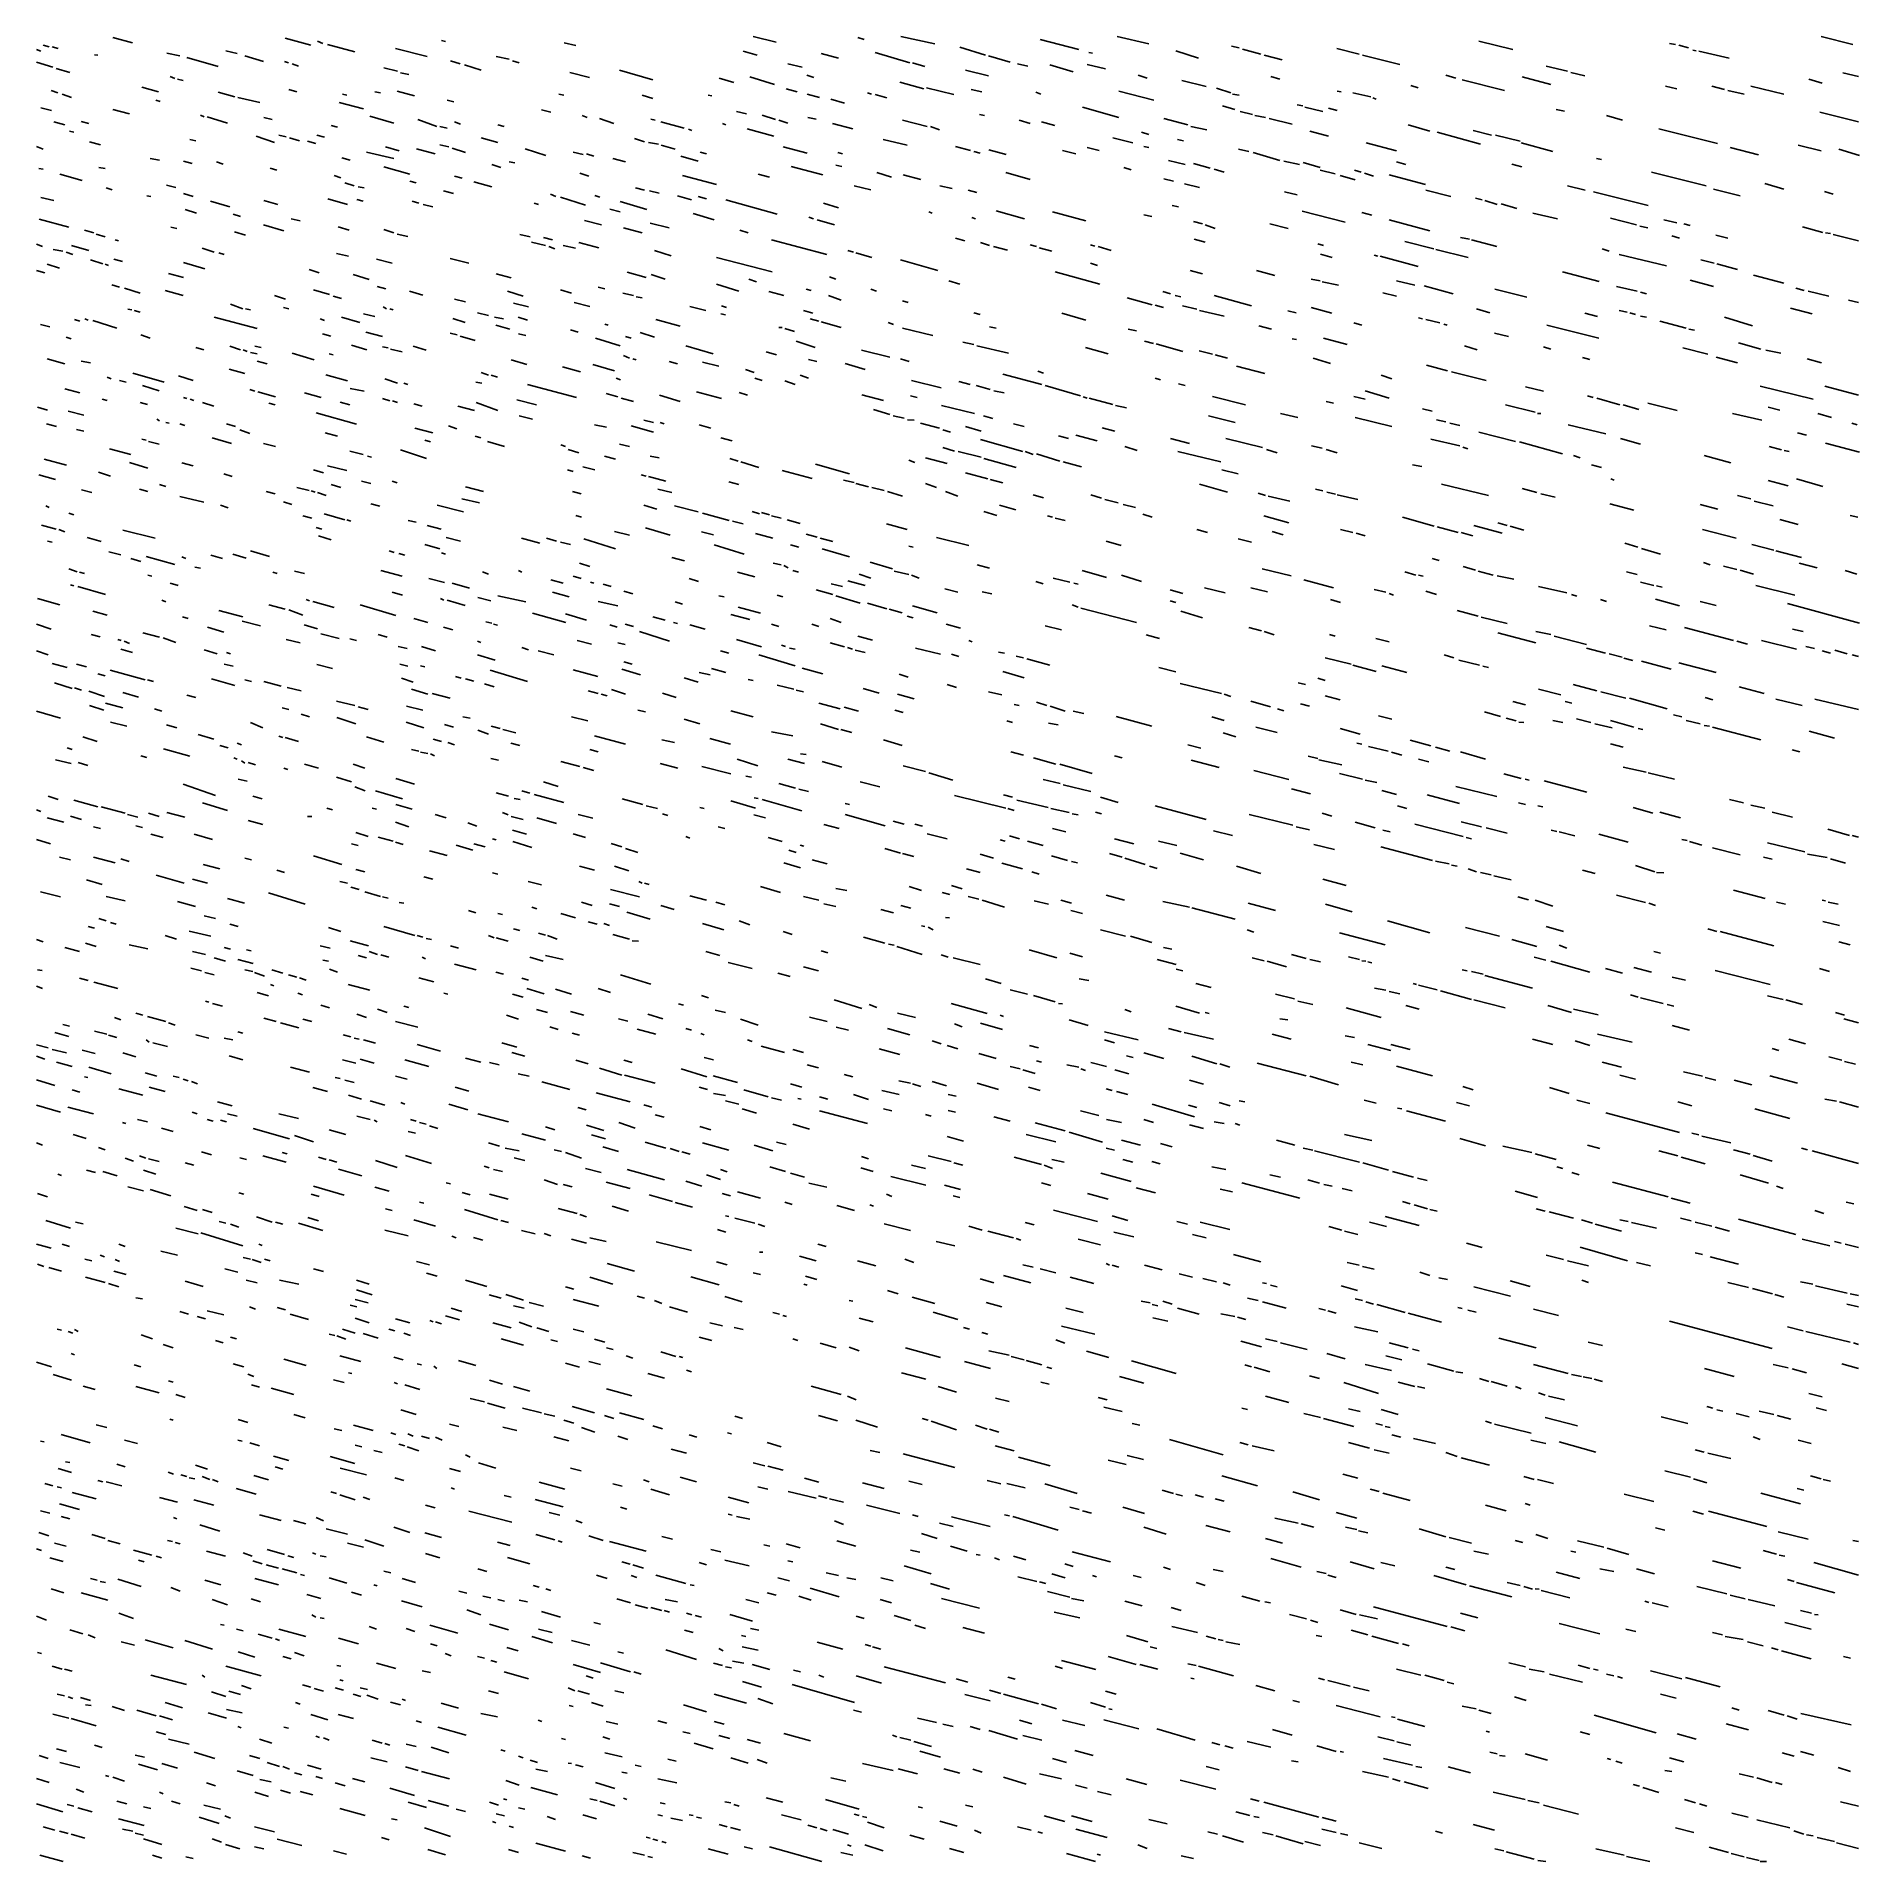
# Model space of a CAD drawing. Extents: x 0 to 599, y 0 to 600.
import ezdxf

# ---------------------------------------------------------------- set-up
doc = ezdxf.new("R2010")
doc.units = 0
doc.header["$MEASUREMENT"] = 0
doc.layers.add('MARBLE_FSET6', color=134, linetype='CONTINUOUS')

msp = doc.modelspace()

# ---------------------------------------------------------------- linework, layer by layer
at = {"layer": 'MARBLE_FSET6'}
for p, q in [((235.79, 600.19), (243.3, 598.32)), ((284.34, 600.19), (295.51, 597.75)), ((355.42, 600.19), (365.86, 597.75)), ((586.81, 600.19), (597.25, 597.57)), ((0.18, 595.88), (1.65, 595.32)), ((2.38, 597.38), (4.4, 596.82)), ((5.31, 596.82), (7.33, 596.26)), ((19.24, 594.2), (20.34, 594.01)), ((25.28, 599.81), (31.69, 598.13)), ((43.05, 594.76), (47.27, 593.82)), ((62.47, 595.51), (66.14, 594.57)), ((81.89, 599.63), (90.32, 597.38)), ((92.52, 598.69), (94.35, 597.94)), ((95.82, 597.57), (104.79, 595.13)), ((118.17, 596.26), (128.61, 593.64)), ((133.37, 598.88), (134.66, 598.5)), ((173.68, 598.13), (177.53, 597.19)), ((232.49, 595.32), (237.07, 594.01)), ((258.14, 594.57), (263.82, 593.07)), ((270.23, 599.81), (272.24, 599.25)), ((275.91, 594.95), (287.27, 591.58)), ((303.76, 596.63), (312.18, 594.01)), ((330.14, 599.25), (342.78, 595.88)), ((346.08, 594.95), (347.36, 594.76)), ((374.66, 595.51), (382.17, 593.07)), ((392.98, 597), (395.54, 596.44)), ((396.64, 596.07), (402.69, 594.38)), ((403.79, 594.01), (409.65, 592.51)), ((427.6, 596.26), (434.93, 594.38)), ((436.03, 594.01), (448.31, 591.01)), ((474.32, 598.69), (485.5, 595.88)), ((536.98, 597.94), (538.99, 597.57)), ((540.09, 597.38), (543.21, 596.44)), ((544.67, 595.69), (545.77, 595.51)), ((546.69, 595.32), (556.58, 593.07)), ((0.18, 591.76), (5.5, 590.08)), ((6.6, 589.7), (11.18, 588.39)), ((49.65, 593.26), (59.91, 590.27)), ((68.7, 593.82), (74.75, 591.95)), ((81.71, 591.95), (82.99, 591.58)), ((84.27, 591.2), (86.29, 590.45)), ((114.32, 589.89), (118.9, 588.77)), ((119.82, 588.21), (122.56, 587.64)), ((136.31, 592.14), (139.42, 591.2)), ((140.89, 590.83), (146.38, 589.14)), ((151.33, 593.64), (155.54, 592.7)), ((156.64, 592.14), (158.84, 591.58)), ((175.51, 588.39), (181.92, 586.71)), ((191.82, 589.14), (202.81, 585.96)), ((247.15, 591.2), (251.91, 590.08)), ((288.18, 591.58), (292.21, 590.27)), ((305.59, 589.14), (313.1, 587.27)), ((313.1, 593.82), (320.24, 591.76)), ((322.63, 591.2), (326.11, 590.45)), ((333.25, 590.83), (340.95, 588.58)), ((345.53, 591.01), (351.57, 589.52)), ((496.49, 590.45), (503.45, 588.77)), ((504.55, 588.39), (509.13, 587.27)), ((593.95, 588.21), (599.08, 587.08)), ((4.95, 582.4), (7.15, 581.65)), ((34.81, 583.53), (40.31, 582.03)), ((44.15, 587.08), (45.62, 586.33)), ((46.53, 586.15), (48.37, 585.77)), ((83.18, 582.78), (85.74, 582.03)), ((111.39, 582.03), (113.22, 581.65)), ((118.72, 582.22), (124.4, 580.72)), ((224.61, 586.52), (229.37, 585.02)), ((234.69, 586.9), (242.75, 584.46)), ((246.6, 582.96), (250.26, 582.03)), ((253.37, 587.46), (255.76, 586.71)), ((283.97, 585.21), (291.85, 582.96)), ((292.76, 583.34), (301.74, 581.09)), ((307.42, 582.78), (310.9, 582.03)), ((355.97, 582.22), (367.51, 579.22)), ((362.38, 587.46), (365.31, 586.52)), ((376.67, 585.77), (384.73, 583.71)), ((388.03, 583.15), (392.79, 581.65)), ((405.98, 587.08), (408.92, 586.15)), ((427.79, 582.22), (429.07, 582.03)), ((451.97, 584.09), (454.35, 583.34)), ((463.51, 587.46), (466.81, 586.52)), ((468.82, 585.96), (482.75, 582.4)), ((488.61, 586.9), (497.95, 584.46)), ((535.69, 583.9), (539.36, 582.96)), ((550.9, 583.9), (555.11, 582.78)), ((556.21, 582.4), (561.53, 581.28)), ((563.73, 583.9), (574.53, 581.28)), ((582.78, 586.15), (587.18, 584.84)), ((1.65, 576.79), (5.13, 575.85)), ((8.61, 581.28), (11.73, 580.16)), ((25.28, 576.22), (30.78, 574.73)), ((39.39, 579.22), (40.85, 578.85)), ((59.91, 581.84), (65.4, 580.34)), ((66.32, 580.16), (73.65, 578.47)), ((99.66, 578.47), (107.73, 576.41)), ((100.76, 581.28), (102.23, 580.9)), ((135.21, 579.22), (137.4, 578.66)), ((166.17, 576.04), (169.28, 575.29)), ((171.85, 581.28), (173.5, 580.9)), ((199.33, 580.9), (202.81, 579.78)), ((220.95, 580.9), (222.23, 580.72)), ((253.56, 581.28), (257.59, 580.16)), ((261.25, 579.59), (265.83, 578.28)), ((273.34, 581.65), (274.63, 581.28)), ((275.91, 581.09), (279.76, 579.97)), ((328.67, 581.84), (330.32, 581.28)), ((344.06, 576.97), (355.97, 573.6)), ((390.05, 577.35), (394.08, 576.22)), ((393.34, 581.28), (395.54, 580.9)), ((414.6, 577.72), (416.43, 577.35)), ((417.16, 576.97), (423.02, 575.48)), ((424.86, 576.6), (427.79, 575.85)), ((432.92, 581.65), (438.78, 580.34)), ((439.51, 579.97), (440.61, 579.59)), ((499.79, 576.22), (502.53, 575.66)), ((5.86, 572.11), (9.53, 571.17)), ((14.84, 572.29), (17.4, 571.54)), ((54.05, 574.35), (55.33, 573.79)), ((56.24, 573.79), (63.02, 571.73)), ((74.93, 573.6), (77.68, 572.86)), ((97.1, 570.98), (99.11, 570.42)), ((109.74, 573.98), (117.62, 571.73)), ((125.5, 572.86), (131.73, 570.61)), ((132.82, 570.61), (135.21, 570.05)), ((137.59, 572.11), (139.6, 571.36)), ((151.88, 571.17), (153.89, 570.61)), ((179.54, 574.17), (181.19, 573.6)), ((185.22, 573.23), (189.98, 571.54)), ((202.08, 573.04), (203.54, 572.67)), ((205.37, 572.11), (213.07, 570.05)), ((225.71, 571.54), (226.81, 571.17)), ((230.29, 575.48), (233.59, 574.73)), ((238.72, 574.35), (243.11, 572.86)), ((244.21, 572.67), (247.15, 571.73)), ((253.74, 573.6), (256.49, 573.04)), ((261.8, 571.54), (268.58, 569.86)), ((284.89, 572.67), (292.95, 570.61)), ((294.05, 570.61), (296.98, 569.49)), ((310.17, 574.54), (311.82, 574.17)), ((323.18, 572.67), (326.84, 571.54)), ((330.5, 572.11), (334.9, 570.98)), ((370.81, 573.23), (378.69, 571.17)), ((379.6, 570.61), (384.92, 569.49)), ((395.91, 575.48), (399.94, 574.54)), ((400.67, 574.17), (404.15, 573.6)), ((405.44, 573.23), (412.95, 571.36)), ((451.05, 571.17), (458.2, 569.11)), ((516.27, 574.17), (521.59, 572.67)), ((586.44, 575.29), (599.08, 572.11)), ((0.18, 564.06), (2.38, 563.12)), ((10.99, 569.11), (12.46, 568.74)), ((17.59, 565.55), (21.25, 564.62)), ((50.56, 566.3), (52.58, 565.93)), ((72.37, 567.43), (78.41, 565.37)), ((79.88, 567.8), (82.26, 567.24)), ((83.36, 566.86), (86.66, 565.93)), ((89.22, 565.74), (91.97, 564.99)), ((92.34, 567.8), (94.9, 567.05)), ((132.82, 564.62), (135.76, 563.87)), ((146.38, 566.86), (151.88, 565.37)), ((196.76, 566.68), (200.06, 565.55)), ((201.34, 565.37), (204.64, 564.81)), ((205.56, 564.43), (210.14, 563.12)), ((214.53, 569.67), (215.63, 569.3)), ((233.77, 569.86), (242.56, 567.43)), ((278.47, 566.3), (286.35, 564.43)), ((302.29, 564.06), (307.24, 562.75)), ((353.95, 566.86), (360.55, 565.18)), ((363.48, 568.74), (365.86, 567.99)), ((364.21, 564.06), (365.86, 563.68)), ((375.21, 566.3), (377.22, 565.93)), ((418.81, 569.11), (424.86, 567.43)), ((437.31, 565.18), (447.21, 562.56)), ((460.58, 568.74), (474.87, 564.81)), ((472.49, 569.3), (478.53, 567.8)), ((479.82, 567.8), (487.88, 565.74)), ((488.24, 565.18), (498.69, 562.37)), ((533.5, 569.86), (552.73, 564.99)), ((579.3, 564.43), (586.81, 562.56)), ((37.56, 560.12), (40.67, 559.56)), ((48.55, 559.19), (51.3, 558.44)), ((59.36, 559), (61.56, 558.25)), ((100.58, 560.31), (103.33, 559.56)), ((108.64, 562.18), (117.62, 560.12)), ((114.87, 563.87), (119.45, 562.56)), ((125.13, 563.31), (131.18, 561.62)), ((136.85, 563.49), (141.25, 562)), ((149.86, 558.07), (152.79, 557.13)), ((155.54, 559), (157.37, 558.63)), ((160.85, 563.31), (167.63, 561.06)), ((176.61, 562.18), (179.91, 561.44)), ((181.01, 561.62), (183.39, 560.87)), ((189.62, 560.12), (193.83, 559)), ((211.97, 560.87), (217.65, 559.19)), ((218.38, 562.18), (220.4, 561.62)), ((245.68, 563.87), (253.56, 561.81)), ((263.63, 562), (265.1, 561.62)), ((308.34, 562.37), (310.35, 561.81)), ((313.28, 562.93), (318.96, 561.44)), ((337.47, 562.75), (341.86, 561.62)), ((345.53, 563.68), (349.56, 562.75)), ((372.27, 559.38), (377.77, 558.07)), ((380.52, 558.44), (386.02, 556.94)), ((395.36, 563.12), (398.66, 562.37)), ((400.12, 562), (408.92, 559.38)), ((410.2, 559.19), (415.33, 558.07)), ((416.61, 558.81), (422.11, 557.13)), ((447.21, 559), (450.32, 558.07)), ((485.13, 558.25), (488.43, 557.32)), ((512.98, 560.12), (514.63, 559.75)), ((556.95, 563.68), (566.29, 561.25)), ((592.67, 563.12), (599.45, 561.06)), ((0.92, 556.76), (2.38, 556.57)), ((7.88, 554.88), (15.21, 552.82)), ((20.7, 557.13), (22.72, 556.76)), ((76.95, 556.94), (79.15, 556.19)), ((98.02, 554.51), (100.21, 553.76)), ((101.5, 552.07), (104.61, 551.14)), ((114.32, 557.32), (122.93, 554.88)), ((122.93, 552.64), (124.95, 552.07)), ((137.59, 554.32), (140.15, 553.57)), ((144, 552.45), (149.86, 550.76)), ((178.81, 555.26), (181.74, 554.32)), ((212.52, 554.51), (223.69, 551.51)), ((237.44, 554.88), (241.1, 553.95)), ((248.24, 557.5), (258.69, 554.7)), ((262.9, 557.88), (264.92, 557.5)), ((276.46, 555.44), (281.22, 553.95)), ((285.07, 554.7), (290.93, 553.2)), ((318.78, 555.44), (326.84, 553.2)), ((357.62, 557.13), (360, 556.38)), ((370.81, 553.39), (373.92, 552.64)), ((387.3, 556.57), (390.6, 555.63)), ((422.11, 556.19), (427.05, 555.07)), ((428.7, 554.51), (433.65, 553.01)), ((433.47, 556.19), (435.66, 555.63)), ((436.76, 555.26), (439.69, 554.32)), ((444.82, 554.7), (456.73, 551.51)), ((531.11, 555.63), (549.07, 551.14)), ((1.65, 547.21), (5.86, 546.27)), ((23.08, 550.39), (25.1, 549.83)), ((36.46, 547.77), (37.74, 547.58)), ((42.87, 551.33), (45.98, 550.58)), ((48.55, 548.52), (51.66, 547.58)), ((57.34, 546.08), (63.76, 544.21)), ((74.93, 546.27), (79.51, 544.96)), ((96, 546.83), (102.41, 544.96)), ((105.53, 546.65), (107.54, 546.08)), ((105.89, 550.76), (107.91, 550.39)), ((123.66, 546.08), (125.86, 545.34)), ((133.92, 549.45), (137.22, 548.52)), ((169.1, 548.33), (170.93, 547.58)), ((172.4, 547.39), (180.64, 544.77)), ((183.76, 547.96), (185.4, 547.39)), ((197.13, 550.39), (200.06, 549.64)), ((201.71, 549.45), (204.82, 548.71)), ((210.87, 547.77), (215.45, 546.46)), ((217.65, 547.58), (220.4, 546.83)), ((226.81, 546.46), (243.66, 541.78)), ((268.95, 551.14), (274.44, 549.83)), ((297.16, 551.14), (301.19, 550.2)), ((306.5, 549.64), (309.25, 548.89)), ((377.59, 551.7), (382.53, 550.58)), ((410.38, 549.08), (414.6, 548.14)), ((456.92, 549.64), (465.16, 547.58)), ((473.22, 547.02), (475.42, 546.46)), ((476.34, 546.27), (480.37, 544.96)), ((503.45, 551.14), (509.31, 549.64)), ((512.06, 549.08), (530.02, 544.59)), ((551.45, 550.02), (560.24, 547.77)), ((568.31, 551.89), (574.53, 550.02)), ((587.91, 549.27), (590.84, 548.33)), ((1.1, 540.09), (10.81, 537.47)), ((49.1, 543.28), (52.76, 542.15)), ((64.85, 541.78), (67.24, 541.03)), ((83.91, 540.28), (86.84, 539.53)), ((127.33, 544.96), (130.44, 544.21)), ((163.79, 545.34), (165.25, 544.96)), ((188.7, 543.46), (192, 542.53)), ((192, 545.9), (200.79, 543.28)), ((216, 541.97), (222.96, 539.91)), ((254.11, 540.84), (255.57, 540.28)), ((258.87, 545.34), (263.82, 543.84)), ((293.5, 542.53), (294.6, 542.15)), ((307.6, 540.66), (308.89, 540.28)), ((315.66, 542.9), (325.01, 540.28)), ((334.17, 542.53), (345.16, 539.53)), ((364.21, 541.59), (366.78, 541.03)), ((373.56, 544.59), (375.57, 544.21)), ((416.24, 542.71), (430.35, 539.16)), ((435.85, 542.34), (439.15, 541.4)), ((481.65, 545.15), (486.78, 543.65)), ((492.09, 542.15), (500.15, 540.28)), ((517.56, 540.47), (526.17, 538.22)), ((15.94, 536.54), (19.05, 535.6)), ((19.79, 535.23), (22.72, 534.29)), ((44.34, 537.47), (46.35, 537.1)), ((65.22, 535.98), (68.89, 534.85)), ((74.75, 538.22), (81.53, 536.35)), ((99.3, 537.66), (102.96, 536.54)), ((114.32, 536.72), (117.62, 535.6)), ((118.72, 535.23), (122.2, 534.48)), ((159.02, 535.04), (162.5, 534.29)), ((166.9, 534.1), (169.83, 533.35)), ((180.27, 539.72), (185.95, 538.22)), ((193.1, 537.29), (199.33, 535.6)), ((201.89, 538.78), (208.12, 537.29)), ((231.39, 536.54), (234.14, 535.6)), ((256.85, 539.91), (262.53, 538.22)), ((380.52, 539.34), (383.45, 538.6)), ((384.37, 538.22), (387.66, 537.1)), ((405.62, 538.6), (411.66, 537.1)), ((444.82, 539.91), (458.2, 536.35)), ((468.27, 534.1), (471.21, 533.54)), ((527.27, 537.85), (529.83, 537.29)), ((535.15, 539.91), (539.36, 538.97)), ((537.71, 534.66), (540.27, 533.92)), ((541.74, 538.6), (543.76, 538.03)), ((552.18, 534.85), (556.21, 533.92)), ((580.76, 537.66), (587.36, 535.79)), ((588.27, 535.6), (589.92, 535.41)), ((590.84, 535.04), (599.08, 532.98)), ((0.18, 531.86), (2.2, 531.11)), ((5.68, 530.17), (8.79, 529.61)), ((9.89, 529.24), (12.09, 528.49)), ((11.73, 531.48), (17.4, 529.8)), ((26.02, 533.35), (27.11, 532.98)), ((54.6, 530.55), (58.63, 529.24)), ((60.09, 529.05), (61.92, 528.49)), ((98.75, 528.86), (102.78, 527.93)), ((162.87, 532.61), (167.45, 531.48)), ((168.55, 531.11), (170.56, 530.36)), ((173.31, 531.48), (177.34, 530.55)), ((178.44, 532.42), (185.04, 530.73)), ((203.36, 529.8), (208.85, 528.11)), ((241.83, 533.35), (259.97, 528.49)), ((266.93, 529.8), (268.76, 529.24)), ((269.5, 529.05), (274.81, 527.55)), ((302.29, 533.92), (305.4, 532.98)), ((310.53, 532.42), (313.47, 531.48)), ((314.75, 531.11), (319.33, 529.98)), ((326.84, 531.67), (328.86, 531.11)), ((329.77, 530.73), (333.98, 529.61)), ((346.63, 531.67), (348.09, 531.29)), ((349.19, 531.11), (353.4, 529.8)), ((380.7, 533.54), (384.37, 532.61)), ((421.37, 532.04), (423.21, 531.48)), ((422.29, 528.67), (426.14, 527.55)), ((439.88, 528.3), (441.16, 527.93)), ((449.95, 532.79), (459.48, 530.36)), ((460.21, 530.17), (470.84, 527.55)), ((471.94, 533.35), (480.18, 531.11)), ((514.81, 530.36), (517.19, 529.61)), ((520.49, 528.49), (536.06, 524.74)), ((0.18, 523.25), (2.93, 522.5)), ((3.66, 525.3), (7.69, 523.99)), ((17.95, 526.8), (21.98, 525.49)), ((22.72, 525.3), (23.82, 524.93)), ((25.65, 526.99), (28.4, 526.24)), ((43.6, 522.31), (48.55, 521)), ((48.55, 525.87), (55.51, 523.81)), ((89.77, 523.62), (93.07, 522.5)), ((111.94, 526.99), (117.07, 525.68)), ((136.12, 527.18), (142.35, 525.68)), ((151.33, 522.12), (156.27, 520.81)), ((194.38, 522.68), (200.61, 521)), ((223.69, 527.55), (242.02, 522.87)), ((284.15, 526.8), (296.43, 523.25)), ((335.08, 522.87), (349.74, 518.75)), ((346.63, 525.68), (349.01, 524.93)), ((379.42, 523.25), (383.45, 522.12)), ((401.22, 523.25), (407.27, 521.56)), ((441.89, 527.93), (454.35, 524.56)), ((501.8, 522.87), (513.89, 519.69)), ((547.24, 526.8), (551.63, 525.68)), ((552.55, 525.49), (559.33, 523.62)), ((24.92, 518.56), (27.48, 517.82)), ((29.13, 517.44), (34.26, 515.76)), ((42.5, 516.69), (48.37, 515.01)), ((91.24, 516.88), (96.55, 515.38)), ((104.24, 521.93), (109.56, 520.25)), ((112.12, 518), (115.05, 517.25)), ((122.75, 516.51), (127.15, 515.2)), ((154.99, 516.51), (160.12, 514.82)), ((172.4, 516.88), (176.06, 515.76)), ((184.85, 517.82), (187.05, 517.25)), ((202.26, 521.93), (206.84, 520.44)), ((223.69, 518.75), (231.02, 516.51)), ((234.32, 520.44), (236.89, 519.5)), ((240.92, 516.32), (245.86, 515.01)), ((253.19, 517.07), (254.84, 516.69)), ((260.89, 521.19), (262.9, 520.44)), ((274.44, 517.07), (276.27, 516.51)), ((300.09, 519.88), (303.76, 518.75)), ((370.44, 516.32), (373.01, 515.57)), ((419.18, 520.44), (422.11, 519.88)), ((422.84, 519.5), (428.15, 518.38)), ((447.21, 519.88), (453.25, 518.38)), ((456.37, 518.19), (465.89, 515.57)), ((479.63, 517.07), (490.08, 514.45)), ((519.57, 518), (526.35, 516.51)), ((527.45, 516.13), (529.47, 515.57)), ((543.76, 520.06), (551.45, 518)), ((564.64, 521.75), (574.53, 519.13)), ((578.56, 517.44), (581.31, 516.69)), ((582.6, 516.51), (589.37, 514.82)), ((30.23, 510.51), (31.51, 510.33)), ((32.24, 510.14), (34.26, 509.58)), ((63.94, 512.2), (67.97, 510.7)), ((68.89, 510.7), (70.53, 510.33)), ((78.41, 515.01), (82.08, 513.88)), ((81.34, 511.08), (83.18, 510.7)), ((97.65, 514.82), (100.4, 514.07)), ((114.14, 511.26), (115.24, 510.7)), ((116.34, 510.7), (117.44, 510.33)), ((137.59, 513.88), (141.25, 512.95)), ((157.01, 512.57), (161.95, 511.26)), ((176.98, 512.76), (182.11, 511.45)), ((192.92, 515.76), (196.4, 515.01)), ((197.31, 514.63), (199.33, 514.26)), ((214.9, 511.45), (220.21, 510.14)), ((225.34, 511.64), (226.99, 511.08)), ((252.27, 510.14), (255.39, 509.2)), ((260.52, 515.01), (264.73, 513.51)), ((284.89, 513.32), (286.72, 512.76)), ((358.72, 514.26), (366.96, 512.01)), ((367.88, 511.83), (370.63, 511.08)), ((374.47, 515.01), (376.31, 514.63)), ((376.86, 511.64), (381.62, 510.51)), ((382.53, 510.14), (390.6, 508.27)), ((387.3, 515.01), (399.57, 511.64)), ((419.18, 511.08), (425.95, 509.2)), ((442.81, 515.94), (447.21, 514.82)), ((473.59, 510.7), (477.98, 509.39)), ((520.49, 510.14), (523.05, 509.58)), ((576.73, 510.89), (583.88, 509.02)), ((595.79, 513.51), (599.08, 512.76)), ((1.47, 505.46), (4.58, 504.71)), ((12.64, 507.15), (14.47, 506.58)), ((16.12, 507.33), (17.22, 506.96)), ((18.69, 506.77), (26.56, 504.34)), ((58.63, 507.89), (72.73, 504.15)), ((93.44, 507.33), (94.9, 506.77)), ((100.4, 507.89), (106.44, 506.21)), ((107.73, 509.02), (111.39, 508.08)), ((137.04, 507.52), (141.07, 506.21)), ((145.1, 509.39), (148.76, 508.46)), ((150.78, 507.89), (153.71, 507.33)), ((151.15, 505.27), (155.73, 503.96)), ((158.47, 507.89), (161.59, 506.96)), ((187.05, 505.65), (188.15, 505.27)), ((203.73, 507.15), (211.79, 504.9)), ((225.16, 509.02), (226.63, 508.64)), ((244.21, 504.52), (245.31, 504.52)), ((246.23, 504.15), (249.34, 503.21)), ((254.47, 507.33), (257.4, 506.58)), ((258.14, 506.4), (264.73, 504.52)), ((280.12, 506.21), (281.95, 505.46)), ((284.89, 504.34), (294.78, 501.9)), ((308.34, 509.39), (310.35, 508.83)), ((313.47, 504.71), (315.66, 504.34)), ((337.28, 509.2), (345.16, 506.96)), ((401.95, 505.09), (406.17, 503.96)), ((411.48, 509.95), (414.23, 509.39)), ((433.28, 506.02), (435.85, 505.27)), ((454.53, 507.71), (455.82, 507.33)), ((456.92, 507.15), (461.5, 506.02)), ((462.78, 505.65), (463.88, 505.27)), ((496.67, 505.27), (513.71, 500.97)), ((509.13, 509.2), (513.34, 508.08)), ((523.97, 509.39), (525.8, 508.83)), ((527.45, 508.27), (529.47, 507.89)), ((533.86, 506.58), (542.47, 504.34)), ((555.11, 507.89), (564.27, 505.09)), ((9.89, 501.34), (11.54, 500.78)), ((34.44, 502.09), (37.56, 500.97)), ((63.76, 498.35), (67.24, 497.22)), ((72, 498.35), (74.02, 497.97)), ((94.17, 502.46), (96.92, 501.72)), ((103.69, 498.72), (108.82, 497.22)), ((108.46, 503.03), (113.95, 501.53)), ((113.95, 498.16), (115.79, 497.78)), ((124.03, 498.35), (128.24, 497.04)), ((136.12, 502.65), (138.5, 502.09)), ((139.42, 501.72), (144.37, 500.22)), ((158.66, 502.46), (161.04, 501.9)), ((175.69, 503.78), (178.26, 503.03)), ((183.94, 500.97), (192, 498.53)), ((193.83, 501.53), (195.66, 500.97)), ((198.6, 502.84), (203.36, 501.34)), ((213.62, 498.53), (222.6, 495.91)), ((249.89, 500.03), (256.12, 497.97)), ((304.67, 499.66), (308.34, 498.91)), ((309.25, 498.53), (319.69, 496.1)), ((359.08, 503.96), (361.83, 503.4)), ((364.4, 500.03), (367.33, 499.28)), ((368.24, 499.1), (377.04, 496.66)), ((412.95, 500.78), (414.41, 500.59)), ((423.21, 500.97), (431.08, 498.91)), ((469.56, 498.53), (473.77, 497.22)), ((479.45, 502.65), (484.03, 501.53)), ((495.57, 498.16), (497.95, 497.41)), ((543.39, 503.96), (545.22, 503.59)), ((559.69, 499.47), (567.02, 497.41)), ((3.66, 494.23), (9.53, 492.54)), ((14.84, 493.48), (17.95, 492.92)), ((52.58, 497.97), (55.15, 497.22)), ((68.15, 497.22), (69.44, 496.66)), ((70.53, 496.29), (72.73, 495.91)), ((72.73, 493.48), (76.03, 492.54)), ((84.27, 496.1), (91.42, 493.85)), ((96.37, 495.91), (97.65, 495.54)), ((116.52, 497.41), (120.37, 496.47)), ((156.27, 493.85), (161.4, 492.36)), ((183.02, 492.36), (190.17, 490.3)), ((193.1, 495.35), (195.11, 494.42)), ((196.21, 494.23), (197.31, 493.85)), ((208.12, 493.29), (210.87, 492.54)), ((219.11, 493.1), (224.43, 491.79)), ((240, 496.47), (243.48, 495.54)), ((253.92, 494.04), (256.67, 493.29)), ((266.02, 492.73), (272.61, 490.67)), ((271.33, 497.04), (280.67, 494.79)), ((284.15, 494.23), (287.08, 493.29)), ((344.98, 497.97), (352.49, 495.91)), ((382.35, 496.85), (386.75, 495.73)), ((387.66, 495.54), (391.69, 494.42)), ((419.91, 494.42), (425.59, 492.73)), ((457.1, 492.17), (464.06, 490.3)), ((508.4, 494.6), (510.78, 494.04)), ((541.37, 497.78), (549.62, 495.73)), ((552.37, 494.79), (559.33, 492.92)), ((568.67, 497.04), (573.62, 496.1)), ((582.23, 494.23), (586.99, 492.92)), ((23.45, 488.24), (24.73, 487.68)), ((27.48, 487.11), (29.68, 486.55)), ((31.88, 489.55), (42.14, 486.55)), ((46.9, 488.61), (51.66, 487.11)), ((63.57, 490.86), (68.7, 489.36)), ((95.27, 488.99), (102.41, 486.93)), ((114.69, 487.68), (118.9, 486.18)), ((120.92, 486.18), (122.2, 485.8)), ((144.55, 486.55), (146.56, 486.18)), ((146.38, 489.73), (148.76, 488.8)), ((149.68, 488.8), (151.69, 488.24)), ((173.13, 491.61), (178.99, 489.92)), ((190.72, 487.86), (192.18, 487.3)), ((233.22, 490.67), (236.15, 489.73)), ((236.34, 487.86), (238.72, 487.11)), ((246.23, 486.93), (249.53, 485.8)), ((251.18, 488.8), (253.92, 487.86)), ((287.82, 487.11), (297.53, 484.68)), ((303.39, 486.74), (307.05, 485.8)), ((317.86, 489.17), (330.69, 485.8)), ((329.4, 490.11), (331.24, 489.55)), ((367.88, 487.86), (369.71, 487.3)), ((394.63, 491.79), (403.97, 489.36)), ((442.26, 488.8), (445.74, 487.68)), ((465.34, 489.92), (476.7, 487.11)), ((9.53, 484.31), (14.47, 483)), ((21.8, 480.94), (23.45, 480.56)), ((34.99, 485.43), (40.49, 483.74)), ((48.55, 481.5), (49.65, 481.12)), ((50.75, 480.94), (51.85, 480.56)), ((70.35, 484.12), (72, 483.56)), ((72.92, 483.37), (78.78, 481.68)), ((88.31, 483), (93.8, 481.5)), ((103.33, 484.49), (107.91, 483.56)), ((113.95, 481.12), (116.34, 480.37)), ((117.25, 480.37), (118.9, 479.81)), ((158.11, 480.75), (164.52, 479.06)), ((161.59, 485.8), (177.71, 481.5)), ((187.42, 482.81), (191.27, 481.68)), ((192.37, 481.31), (196.4, 480.19)), ((205.01, 482.25), (211.79, 480.19)), ((217.1, 483.37), (225.34, 481.12)), ((231.21, 483.18), (233.95, 482.25)), ((271.51, 482.43), (278.66, 480.56)), ((287.45, 482.06), (289.65, 481.5)), ((309.07, 485.43), (313.65, 484.12)), ((314.93, 483.74), (318.23, 483)), ((331.79, 485.43), (343.33, 482.06)), ((344.24, 481.68), (345.53, 481.31)), ((346.26, 481.31), (353.95, 479.25)), ((375.57, 485.99), (377.77, 485.43)), ((386.75, 481.87), (397.56, 479.06)), ((424.12, 480.19), (426.5, 479.63)), ((433.28, 481.87), (436.95, 480.94)), ((436.95, 483.74), (444.82, 481.31)), ((489.71, 485.05), (495.57, 483.56)), ((510.05, 482.06), (511.88, 481.5)), ((513.16, 481.31), (520.67, 479.06)), ((566.84, 485.24), (584.24, 480.94)), ((588.09, 485.24), (599.08, 482.25)), ((0.55, 478.32), (3.85, 477.38)), ((10.63, 477), (15.76, 475.69)), ((34.26, 479.81), (36.64, 479.25)), ((39.76, 474.38), (40.67, 473.82)), ((54.78, 479.81), (58.44, 478.69)), ((76.58, 479.63), (78.6, 479.06)), ((92.15, 476.44), (105.34, 472.7)), ((100.03, 480), (103.15, 479.06)), ((124.21, 479.44), (126.96, 478.69)), ((138.69, 478.69), (144.18, 477.19)), ((144.73, 479.81), (151.88, 477.19)), ((158.84, 475.51), (163.24, 474.38)), ((199.88, 474.01), (202.99, 473.26)), ((275.36, 477.57), (280.67, 475.88)), ((281.77, 475.51), (285.44, 474.76)), ((286.53, 474.2), (288.73, 474.01)), ((297.71, 478.88), (308.52, 476.26)), ((311.45, 475.51), (314.56, 474.57)), ((354.87, 478.88), (358.53, 478.13)), ((385.47, 475.51), (394.26, 473.26)), ((409.1, 476.26), (414.78, 474.95)), ((433.65, 474.95), (445.74, 471.95)), ((455.82, 477.75), (458.93, 477)), ((460.4, 474.2), (463.51, 473.45)), ((483.11, 479.06), (492.82, 476.63)), ((493.56, 476.26), (494.66, 476.26)), ((521.77, 479.06), (526.9, 477.57)), ((529.83, 479.63), (539.54, 477.19)), ((557.68, 476.26), (567.39, 474.01)), ((569.4, 478.32), (573.25, 477.38)), ((585.71, 476.26), (590.29, 474.95)), ((3.48, 472.89), (6.78, 471.95)), ((13.37, 471.01), (15.76, 470.45)), ((42.69, 473.26), (43.79, 473.07)), ((47.27, 472.89), (48.92, 472.32)), ((57.89, 468.21), (64.31, 466.33)), ((62.66, 472.89), (65.59, 471.95)), ((67.05, 470.83), (70.35, 469.7)), ((95.08, 469.89), (99.11, 468.77)), ((124.58, 471.39), (130.44, 469.89)), ((135.57, 472.14), (138.32, 471.2)), ((144.37, 468.77), (146.2, 468.21)), ((183.57, 472.51), (187.6, 471.76)), ((195.66, 472.14), (202.99, 470.08)), ((205.19, 473.26), (206.47, 472.89)), ((218.02, 472.51), (221.86, 471.39)), ((225.16, 468.21), (228.82, 467.27)), ((290.75, 473.07), (296.98, 471.39)), ((298.08, 470.83), (300.64, 470.08)), ((305.59, 471.95), (310.72, 470.45)), ((321.34, 472.89), (324.82, 471.95)), ((336.18, 468.95), (339.48, 468.02)), ((341.86, 469.14), (348.82, 467.27)), ((350.47, 471.58), (354.69, 470.45)), ((373.01, 468.02), (379.24, 466.33)), ((391.15, 468.02), (403.24, 465.02)), ((464.79, 473.07), (468.09, 472.32)), ((474.32, 470.08), (486.41, 467.08)), ((503.63, 472.51), (516.09, 469.52)), ((520.86, 468.02), (527.45, 466.15)), ((579.11, 469.89), (582.05, 469.14)), ((596.89, 473.07), (598.72, 472.51)), ((24.18, 464.65), (31.15, 462.78)), ((34.81, 467.83), (36.27, 467.46)), ((37.01, 467.08), (40.49, 466.15)), ((74.75, 466.33), (78.78, 465.4)), ((103.15, 463.9), (107.54, 462.78)), ((109.01, 462.22), (110.29, 461.84)), ((119.82, 464.27), (128.43, 461.47)), ((127.88, 467.46), (129.71, 466.9)), ((148.4, 467.08), (154.08, 465.4)), ((172.58, 465.96), (174.05, 465.4)), ((174.96, 464.46), (178.44, 463.34)), ((186.87, 462.22), (190.53, 461.28)), ((191.82, 466.15), (195.11, 465.4)), ((201.89, 462.22), (204.82, 461.65)), ((298.08, 465.02), (301.92, 463.9)), ((303.21, 463.71), (310.72, 461.84)), ((310.53, 467.64), (324.46, 463.71)), ((325.19, 463.71), (327.76, 462.78)), ((328.86, 462.96), (336.55, 460.53)), ((357.98, 465.4), (362.02, 464.09)), ((375.39, 463.71), (389.5, 460.34)), ((404.52, 464.46), (408, 463.34)), ((419.36, 465.59), (422.84, 464.84)), ((424.12, 464.46), (427.79, 463.34)), ((458.56, 467.83), (468.09, 465.59)), ((469.01, 465.21), (470.66, 464.65)), ((487.69, 466.9), (501.8, 462.96)), ((505.47, 462.4), (507.66, 461.65)), ((548.34, 462.4), (557.13, 459.97)), ((569.77, 465.4), (573.8, 464.27)), ((574.72, 464.09), (576.37, 463.71)), ((588.27, 466.52), (599.45, 463.53)), ((0.92, 456.04), (6.41, 454.54)), ((2.75, 461.28), (10.08, 459.22)), ((20.52, 456.97), (24.55, 455.66)), ((30.78, 460.16), (36.82, 458.28)), ((48, 459.97), (51.66, 459.03)), ((61.74, 456.41), (64.49, 455.48)), ((91.24, 457.72), (94.53, 456.79)), ((95.82, 459.03), (102.23, 457.54)), ((174.78, 457.72), (176.61, 457.16)), ((179.73, 458.66), (183.76, 457.72)), ((198.96, 456.04), (200.61, 455.66)), ((228.09, 461.47), (230.84, 460.53)), ((231.76, 460.34), (237.62, 458.47)), ((245.31, 457.54), (255.21, 454.91)), ((256.31, 459.59), (267.48, 456.41)), ((286.9, 460.9), (288.92, 460.16)), ((292.4, 461.65), (299.54, 459.78)), ((305.59, 456.79), (312.92, 454.73)), ((311.63, 461.47), (322.26, 458.47)), ((337.65, 460.34), (343.69, 458.66)), ((389.86, 457.72), (395.18, 456.41)), ((452.52, 459.41), (455.63, 458.85)), ((511.33, 459.41), (514.63, 458.47)), ((15.02, 451.17), (18.32, 450.23)), ((34.08, 451.36), (36.82, 450.61)), ((40.67, 452.85), (42.69, 452.29)), ((75.66, 450.61), (78.6, 449.86)), ((85.74, 451.92), (89.77, 450.98)), ((90.5, 450.8), (91.79, 450.42)), ((92.52, 450.23), (95.45, 449.3)), ((97.1, 452.85), (100.21, 451.92)), ((106.99, 453.98), (110.11, 453.23)), ((117.07, 453.98), (118.72, 453.42)), ((141.25, 452.11), (147.11, 450.61)), ((176.43, 450.61), (179.18, 449.86)), ((201.34, 455.48), (207.02, 453.98)), ((204.46, 451.36), (209.04, 450.23)), ((227.73, 453.79), (231.02, 452.85)), ((265.47, 454.35), (268.95, 453.6)), ((269.5, 453.23), (273.71, 452.11)), ((274.81, 451.92), (278.84, 450.98)), ((279.94, 450.61), (284.89, 449.11)), ((292.4, 453.23), (296.06, 451.92)), ((298.99, 450.61), (303.02, 449.11)), ((313.65, 454.54), (317.86, 453.42)), ((382.53, 453.04), (391.69, 450.42)), ((401.77, 450.05), (404.15, 449.3)), ((420.64, 451.36), (423.02, 450.8)), ((424.31, 450.42), (427.24, 449.67)), ((462.05, 453.04), (477.44, 449.3)), ((488.61, 451.54), (493.37, 450.23)), ((517.74, 454.73), (518.84, 454.35)), ((569.4, 454.17), (576, 452.48)), ((578.75, 454.73), (587.36, 452.29)), ((3.3, 445.93), (4.4, 445.37)), ((47.27, 448.92), (55.15, 447.05)), ((60.64, 446.12), (63.21, 445.18)), ((81.34, 447.24), (84.09, 446.3)), ((110.11, 446.49), (113.04, 445.74)), ((131.91, 446.12), (140.52, 443.87)), ((139.97, 448.17), (145.83, 446.86)), ((199.88, 446.12), (204.09, 444.81)), ((209.95, 445.93), (217.65, 443.87)), ((235.42, 444.06), (237.8, 443.31)), ((311.63, 444.06), (315.85, 442.75)), ((316.76, 446.12), (322.08, 444.62)), ((327.76, 449.49), (331.24, 448.55)), ((346.81, 449.49), (350.29, 448.36)), ((351.39, 447.99), (355.79, 446.86)), ((357.44, 446.3), (361.47, 445.37)), ((405.07, 449.11), (412.21, 447.43)), ((427.79, 449.49), (434.56, 447.99)), ((494.66, 449.86), (499.42, 448.74)), ((517.37, 446.49), (525.25, 444.43)), ((547.05, 446.3), (552.92, 444.81)), ((559.33, 449.3), (563.73, 448.17)), ((564.82, 447.43), (571.05, 445.93)), ((1.83, 439.56), (6.6, 438.25)), ((7.51, 438.07), (9.53, 437.32)), ((10.81, 443.49), (12.46, 442.93)), ((87.76, 442.56), (90.69, 441.81)), ((92.15, 438.81), (93.98, 438.25)), ((94.72, 443.31), (101.5, 441.25)), ((102.23, 441.25), (103.51, 440.87)), ((122.38, 441.06), (124.95, 440.5)), ((128.61, 439.38), (133.19, 438.25)), ((177.53, 442.75), (179.36, 442.18)), ((200.43, 438.63), (208.49, 436.19)), ((219.11, 443.49), (227.91, 441.06)), ((229.01, 440.87), (232.49, 439.94)), ((238.53, 443.68), (241.1, 442.93)), ((241.83, 442.56), (244.95, 441.81)), ((246.96, 441.25), (251.18, 440.12)), ((279.57, 439.94), (286.35, 438.07)), ((332.52, 442.56), (334.17, 442.18)), ((335.08, 441.81), (338.38, 441.06)), ((363.85, 443.12), (366.96, 442.18)), ((381.62, 438.07), (385.1, 437.13)), ((403.6, 442.56), (411.85, 440.31)), ((428.89, 438.07), (432.92, 437.13)), ((449.22, 442.18), (459.66, 439.19)), ((460.58, 439), (467.54, 437.13)), ((472.67, 439.38), (482.02, 436.94)), ((480.55, 440.31), (483.66, 439.38)), ((484.58, 439.19), (489.16, 437.88)), ((547.79, 438.07), (558.96, 435.26)), ((573.25, 441.44), (579.3, 439.75)), ((596.34, 442.75), (598.9, 442.18)), ((3.85, 434.32), (5.31, 433.95)), ((16.85, 435.44), (21.44, 434.13)), ((28.58, 437.88), (39.21, 435.26)), ((92.89, 436.01), (97.1, 434.7)), ((127.88, 433.2), (132.82, 431.7)), ((134.84, 435.44), (139.6, 434.32)), ((159.57, 435.26), (165.62, 433.57)), ((167.82, 435.26), (171.11, 434.32)), ((172.4, 433.95), (175.69, 433.2)), ((180.09, 435.07), (190.53, 431.7)), ((190.17, 437.5), (195.11, 436.19)), ((218.75, 437.32), (222.78, 436.38)), ((222.96, 433.01), (232.85, 430.02)), ((236.52, 436.76), (242.2, 435.26)), ((248.06, 433.01), (250.81, 432.26)), ((253.19, 436.57), (256.85, 435.63)), ((257.77, 435.26), (261.98, 434.13)), ((286.9, 432.64), (288.37, 432.26)), ((296.06, 435.44), (306.69, 432.82)), ((351.76, 434.32), (356.7, 432.82)), ((395.18, 435.07), (399.57, 433.95)), ((406.35, 437.5), (410.02, 436.38)), ((434.02, 436.94), (436.95, 436.01)), ((468.46, 437.13), (472.31, 436.01)), ((522.32, 433.57), (526.53, 432.26)), ((564.09, 433.2), (571.24, 431.33)), ((24, 430.76), (27.85, 429.83)), ((31.15, 428.52), (34.44, 427.58)), ((36.27, 429.27), (45.62, 426.65)), ((48, 429.08), (49.28, 428.52)), ((57.53, 429.64), (61.37, 428.52)), ((64.67, 430.02), (69.07, 428.71)), ((70.53, 431.14), (76.76, 429.27)), ((116.15, 431.14), (117.8, 430.58)), ((119.27, 430.2), (121.28, 429.64)), ((133.37, 430.39), (134.66, 430.02)), ((178.63, 427.02), (182.11, 425.9)), ((209.04, 428.89), (213.25, 427.77)), ((242.38, 427.02), (244.95, 426.46)), ((245.86, 426.27), (247.33, 425.52)), ((258.5, 431.7), (267.48, 429.08)), ((274.26, 427.39), (281.59, 425.15)), ((309.44, 426.46), (313.47, 425.34)), ((458.93, 428.52), (461.31, 427.96)), ((527.82, 431.89), (534.05, 430.02)), ((548.15, 427.21), (550.35, 426.46)), ((554.75, 426.08), (559.15, 424.96)), ((571.97, 431.14), (580.4, 428.89)), ((579.66, 427.02), (585.53, 425.52)), ((10.81, 425.15), (13.56, 424.21)), ((14.29, 424.03), (15.94, 423.65)), ((36.82, 423.09), (38.11, 422.71)), ((44.15, 420.47), (46.72, 419.72)), ((52.21, 425.71), (54.05, 425.34)), ((77.86, 424.03), (79.33, 423.65)), ((85.01, 424.4), (88.31, 423.65)), ((113.4, 424.59), (120.37, 422.71)), ((129.16, 421.97), (134.29, 420.66)), ((136.85, 420.47), (142.53, 418.78)), ((146.75, 424.21), (148.76, 423.46)), ((158.66, 424.59), (159.76, 424.03)), ((169.28, 421.59), (173.31, 420.47)), ((176.61, 422.71), (179.18, 421.97)), ((182.29, 420.84), (183.39, 420.47)), ((186.5, 420.09), (189.07, 419.34)), ((214.72, 421.97), (217.83, 421.03)), ((230.66, 424.03), (236.34, 422.53)), ((248.79, 424.59), (250.63, 424.03)), ((261.44, 420.28), (265.1, 419.34)), ((266.93, 421.22), (272.61, 419.72)), ((270.6, 423.46), (274.44, 422.15)), ((282.14, 424.4), (286.9, 423.28)), ((287.82, 423.09), (290.38, 422.15)), ((328.67, 421.03), (331.05, 420.28)), ((334.35, 422.15), (339.85, 420.84)), ((341.13, 420.47), (342.6, 420.09)), ((343.88, 424.59), (351.94, 422.34)), ((356.89, 423.09), (363.48, 421.03)), ((403.05, 425.15), (412.58, 422.9)), ((416.79, 421.59), (426.5, 418.97)), ((449.95, 424.21), (453.62, 423.09)), ((454.53, 423.09), (456, 422.71)), ((469.19, 425.9), (473.22, 424.77)), ((474.14, 424.4), (479.08, 423.09)), ((480.37, 422.9), (485.86, 421.78)), ((522.87, 424.21), (526.35, 423.28)), ((527.45, 420.84), (531.85, 419.72)), ((560.24, 424.77), (564.64, 423.46)), ((594.69, 424.59), (598.53, 423.46)), ((0.55, 415.41), (7.88, 413.35)), ((11.36, 419.91), (12.46, 419.53)), ((13.74, 419.34), (22.9, 416.72)), ((41.4, 414.85), (42.69, 414.29)), ((88.85, 415.04), (89.95, 414.66)), ((91.05, 414.48), (98.02, 412.42)), ((117.07, 417.47), (120.55, 416.54)), ((133.01, 415.41), (134.11, 414.85)), ((135.21, 414.85), (141.07, 413.17)), ((145.28, 415.79), (149.5, 414.66)), ((151.88, 416.35), (161.04, 414.29)), ((169.83, 417.47), (175.33, 415.98)), ((184.85, 414.48), (191.27, 412.98)), ((193.28, 417.85), (196.21, 416.91)), ((210.14, 414.29), (212.52, 413.54)), ((224.43, 416.35), (226.26, 415.98)), ((243.66, 416.54), (245.5, 415.98)), ((256.49, 418.22), (261.98, 416.72)), ((262.9, 416.35), (270.96, 413.92)), ((298.81, 418.6), (303.02, 417.47)), ((311.08, 417.66), (314.2, 416.91)), ((372.82, 418.22), (377.04, 417.1)), ((372.82, 414.66), (374.66, 414.1)), ((384.18, 418.97), (390.96, 417.29)), ((399.39, 418.97), (404.89, 417.66)), ((425.59, 415.04), (428.89, 414.1)), ((439.88, 418.41), (443.73, 417.47)), ((444.82, 417.1), (446.29, 416.54)), ((456.92, 417.85), (460.4, 416.72)), ((493.92, 419.34), (503.27, 417.29)), ((504.73, 416.72), (506.56, 416.16)), ((514.26, 415.04), (516.27, 414.48)), ((532.4, 415.23), (540.27, 412.98)), ((532.76, 419.53), (534.6, 419.16)), ((547.05, 414.48), (552.37, 413.17)), ((565.37, 419.72), (578.2, 416.54)), ((18.69, 411.29), (23.45, 409.98)), ((48.18, 409.42), (50.02, 408.86)), ((60.09, 411.48), (67.97, 409.42)), ((76.58, 413.35), (81.89, 411.86)), ((83.18, 411.67), (87.76, 409.98)), ((106.63, 413.35), (118.35, 409.8)), ((124.21, 408.86), (128.79, 407.55)), ((163.24, 410.55), (174.23, 407.55)), ((174.05, 410.36), (181.01, 408.3)), ((202.81, 409.42), (206.84, 408.3)), ((228.46, 410.17), (234.69, 408.49)), ((230.84, 412.61), (238.17, 410.55)), ((261.07, 408.86), (264.73, 407.55)), ((273.34, 413.92), (279.76, 412.04)), ((280.49, 411.86), (284.7, 410.73)), ((286.35, 409.61), (288.37, 409.05)), ((288.18, 412.98), (296.24, 410.73)), ((340.58, 413.35), (342.6, 412.61)), ((343.51, 412.23), (361.83, 407.55)), ((376.31, 411.29), (383.45, 409.05)), ((467.18, 411.48), (474.14, 409.61)), ((475.05, 409.24), (483.66, 407.18)), ((575.82, 413.73), (599.45, 407.36)), ((0.18, 406.99), (4.95, 405.3)), ((18.14, 403.62), (21.07, 402.87)), ((35.18, 404.18), (40.67, 402.68)), ((41.77, 402.5), (45.98, 401)), ((56.43, 406.05), (61.74, 404.37)), ((67.79, 407.93), (73.83, 406.43)), ((88.12, 406.8), (92.52, 405.49)), ((93.62, 403.81), (99.66, 402.31)), ((103.15, 402.12), (105.34, 401.56)), ((112.49, 403.62), (115.42, 402.68)), ((133.92, 406.05), (137.04, 405.12)), ((147.85, 407.74), (149.86, 407.36)), ((150.41, 406.99), (151.69, 406.61)), ((188.7, 406.8), (191.08, 406.05)), ((193.65, 406.99), (196.4, 406.24)), ((198.41, 404.56), (208.31, 401.37)), ((209.59, 407.55), (210.87, 407.18)), ((214.9, 406.8), (220.03, 405.3)), ((241.83, 406.99), (244.21, 406.24)), ((255.02, 406.99), (257.4, 406.24)), ((270.23, 403.06), (274.99, 401.75)), ((299.18, 406.99), (303.94, 405.68)), ((331.79, 406.43), (337.1, 405.12)), ((364.95, 403.43), (369.34, 402.31)), ((398.66, 405.87), (402.87, 404.74)), ((403.79, 404.56), (407.08, 403.43)), ((425.22, 403.62), (427.05, 403.06)), ((440.43, 402.31), (444.82, 401.19)), ((480.55, 404.18), (493.01, 400.81)), ((493.01, 404.56), (497.95, 403.62)), ((499.05, 403.06), (509.68, 400.25)), ((530.38, 406.43), (535.88, 405.12)), ((541.92, 405.87), (558.05, 401.56)), ((577.47, 405.3), (580.95, 404.56)), ((0.18, 398.19), (4.03, 396.88)), ((26.93, 401.93), (28.03, 401.56)), ((27.85, 398.75), (31.69, 397.63)), ((28.95, 401.37), (30.78, 400.62)), ((55.33, 398.56), (59.54, 397.25)), ((62.66, 397.63), (63.94, 397.25)), ((82.26, 401.93), (86.84, 400.81)), ((119.08, 399.69), (122.02, 398.94)), ((126.78, 399.69), (131.36, 398.19)), ((145.1, 401.37), (146.2, 401)), ((145.1, 396.88), (150.96, 395.2)), ((159.76, 399.31), (161.95, 398.56)), ((165.07, 398.19), (170.2, 396.88)), ((177.89, 401.56), (182.66, 400.44)), ((191.27, 400.81), (193.65, 400.25)), ((224.98, 398.19), (227.73, 397.44)), ((230.29, 401.93), (238.53, 399.5)), ((237.62, 396.88), (249.53, 393.32)), ((245.13, 400.06), (246.41, 399.69)), ((247.69, 399.13), (249.53, 398.75)), ((261.07, 400.81), (265.83, 399.5)), ((266.75, 399.31), (268.4, 398.75)), ((269.31, 398.38), (272.61, 397.63)), ((289.1, 399.13), (297.34, 397.07)), ((301.01, 397.07), (303.39, 396.32)), ((306.69, 401.56), (307.79, 401.19)), ((316.4, 397.82), (318.41, 397.44)), ((322.26, 396.51), (324.64, 395.94)), ((462.96, 396.88), (466.08, 395.94)), ((509.68, 399.13), (515.91, 397.44)), ((517.19, 397.25), (521.4, 396.13)), ((559.15, 401.37), (562.63, 400.44)), ((567.21, 401.56), (578.75, 398.75)), ((581.86, 399.69), (584.61, 398.94)), ((587.18, 398.19), (589.92, 397.44)), ((591.39, 398.38), (595.42, 397.25)), ((597.07, 396.88), (599.08, 396.32)), ((5.31, 394.07), (10.26, 392.76)), ((13.37, 393.88), (16.67, 392.95)), ((20.34, 390.7), (22.72, 389.95)), ((24.37, 391.83), (35.91, 388.64)), ((61.92, 393.88), (64.85, 393.14)), ((92.34, 393.7), (97.47, 392.39)), ((119.63, 393.88), (122.2, 393.14)), ((126.41, 393.32), (127.88, 392.95)), ((149.31, 391.83), (161.59, 388.08)), ((176.61, 392.01), (184.67, 389.77)), ((192.55, 392.2), (198.78, 390.33)), ((193.28, 394.63), (196.03, 393.88)), ((218.02, 391.08), (221.68, 390.33)), ((222.05, 392.39), (226.81, 391.08)), ((251.91, 392.57), (258.69, 390.7)), ((283.79, 390.51), (286.72, 389.58)), ((317.86, 391.45), (324.82, 389.39)), ((325.74, 395.57), (333.25, 393.51)), ((369.16, 392.76), (374.66, 391.26)), ((423.76, 395.94), (432.37, 393.88)), ((432.92, 393.51), (440.61, 391.45)), ((442.44, 393.32), (450.69, 391.08)), ((467.73, 395.2), (474.5, 393.51)), ((475.6, 393.14), (477.44, 392.76)), ((521.95, 395.76), (524.89, 395.01)), ((527.82, 394.82), (537.53, 392.2)), ((540.09, 394.26), (552.37, 391.08)), ((6.05, 387.71), (11.91, 385.83)), ((12.64, 386.02), (15.02, 385.27)), ((17.4, 384.9), (22.53, 383.21)), ((28.58, 384.52), (33.71, 383.03)), ((36.64, 388.64), (38.66, 388.08)), ((57.71, 389.02), (65.4, 386.77)), ((68.7, 388.64), (70.9, 388.08)), ((74.93, 388.08), (80.61, 386.58)), ((82.63, 386.21), (87.21, 385.09)), ((120.18, 389.2), (124.03, 387.89)), ((123.48, 385.65), (128.79, 383.96)), ((130.26, 384.15), (136.12, 382.65)), ((137.95, 389.77), (139.79, 389.2)), ((141.25, 389.02), (144, 388.27)), ((147.48, 387.33), (150.6, 386.4)), ((181.56, 385.09), (184.85, 384.15)), ((189.25, 385.46), (193.83, 383.96)), ((205.92, 384.34), (210.5, 382.84)), ((213.07, 389.39), (217.65, 387.89)), ((234.14, 388.83), (235.79, 388.46)), ((243.66, 386.96), (249.16, 385.65)), ((249.89, 385.27), (252.27, 384.71)), ((271.88, 385.83), (277.19, 384.34)), ((299.54, 387.15), (302.66, 386.21)), ((313.1, 384.71), (317.5, 383.78)), ((376.12, 387.52), (389.68, 384.15)), ((414.96, 387.71), (417.34, 387.15)), ((421.37, 389.2), (423.76, 388.46)), ((493.92, 385.65), (501.25, 383.78)), ((505.28, 387.15), (513.16, 385.09)), ((514.44, 384.71), (522.69, 382.65)), ((559.88, 386.4), (568.12, 384.15)), ((0.18, 378.35), (8.06, 376.1)), ((17.59, 380.22), (22.35, 378.72)), ((22.9, 380.97), (28.58, 379.47)), ((39.02, 379.1), (41.4, 378.35)), ((49.65, 383.59), (52.58, 382.84)), ((80.98, 379.47), (83.18, 378.91)), ((98.75, 381.72), (104.79, 380.22)), ((105.89, 379.84), (109.19, 378.91)), ((121.83, 380.03), (127.15, 378.72)), ((185.77, 383.96), (187.79, 383.4)), ((197.86, 378.72), (200.43, 378.16)), ((228.46, 378.53), (235.79, 376.47)), ((257.4, 380.97), (264.37, 379.1)), ((265.65, 379.66), (270.41, 378.35)), ((282.32, 378.72), (285.07, 377.97)), ((283.24, 383.96), (288.73, 382.46)), ((321.53, 380.59), (323.18, 380.22)), ((328.86, 381.34), (332.34, 380.22)), ((333.44, 380.03), (338.38, 378.35)), ((340.95, 378.35), (344.43, 377.6)), ((390.6, 383.96), (392.79, 383.21)), ((399.39, 381.72), (405.8, 379.84)), ((408.18, 379.1), (410.2, 378.53)), ((415.69, 380.78), (418.63, 380.03)), ((423.76, 383.4), (428.7, 382.09)), ((476.15, 378.16), (481.47, 376.66)), ((485.5, 381.53), (489.71, 380.41)), ((502.72, 381.53), (504.92, 380.97)), ((523.79, 382.65), (536.24, 379.1)), ((548.7, 382.84), (551.27, 382.09)), ((571.97, 382.28), (580.58, 380.22)), ((584.79, 382.28), (599.08, 378.91)), ((24.55, 374.79), (29.86, 373.48)), ((42.87, 373.85), (46.35, 372.92)), ((70.53, 374.6), (74.56, 372.92)), ((87.21, 377.41), (89.95, 376.47)), ((98.93, 376.29), (105.16, 374.23)), ((121.65, 374.79), (127.51, 372.92)), ((134.29, 374.04), (137.22, 373.1)), ((140.34, 376.47), (142.72, 376.1)), ((145.28, 372.17), (148.76, 370.86)), ((149.68, 373.48), (152.61, 372.73)), ((153.53, 372.36), (157.74, 371.23)), ((176.06, 376.47), (181.37, 375.16)), ((213.07, 375.73), (218.2, 374.23)), ((257.95, 374.23), (263.82, 372.36)), ((264.55, 372.36), (268.21, 371.42)), ((319.15, 375.16), (320.98, 374.6)), ((332.89, 374.42), (336, 373.85)), ((355.05, 376.66), (366.78, 373.48)), ((386.56, 376.47), (390.6, 375.35)), ((401.04, 373.1), (408, 371.42)), ((428.7, 372.73), (435.3, 370.86)), ((441.34, 376.85), (445.74, 375.73)), ((483.3, 376.1), (486.6, 375.16)), ((487.51, 374.79), (489.16, 374.6)), ((498.69, 375.35), (501.98, 374.6)), ((506.38, 375.91), (511.15, 374.6)), ((512.43, 374.23), (518.11, 372.92)), ((517.56, 375.35), (525.25, 373.1)), ((526.72, 372.73), (528.18, 372.36)), ((538.26, 377.22), (541.01, 376.47)), ((542.47, 375.35), (547.05, 374.23)), ((548.34, 373.67), (550.17, 373.48)), ((551.08, 373.1), (567.02, 368.99)), ((10.26, 366.37), (11.91, 365.8)), ((15.39, 369.92), (20.15, 368.42)), ((53.31, 370.67), (58.44, 369.17)), ((60.46, 367.11), (63.21, 366.37)), ((66.14, 367.86), (67.6, 367.3)), ((79.88, 370.11), (81.16, 369.73)), ((81.89, 369.73), (86.29, 368.42)), ((108.64, 369.92), (114.32, 368.24)), ((130.63, 369.17), (133.37, 368.42)), ((135.39, 368.05), (137.59, 367.3)), ((156.09, 367.86), (159.02, 367.11)), ((183.57, 370.3), (193.83, 367.49)), ((205.74, 368.99), (209.95, 368.05)), ((221.5, 369.36), (228.27, 367.49)), ((241.83, 371.61), (248.79, 370.3)), ((278.66, 368.99), (284.7, 367.11)), ((378.69, 367.3), (382.9, 366.18)), ((390.23, 371.23), (394.44, 369.92)), ((434.2, 367.86), (435.85, 367.49)), ((438.05, 366.74), (444.46, 365.24)), ((451.79, 368.8), (458.56, 366.93)), ((460.03, 366.55), (464.79, 365.24)), ((517.56, 367.68), (521.77, 366.55)), ((582.96, 371.79), (591.21, 369.55)), ((6.41, 362.43), (11.54, 361.12)), ((13.92, 361.5), (17.04, 360.56)), ((34.44, 363.74), (36.46, 363.18)), ((41.95, 365.99), (50.56, 363.56)), ((65.04, 363), (66.14, 362.62)), ((67.6, 362.06), (68.7, 361.31)), ((69.8, 361.5), (72.18, 360.75)), ((88.31, 360.94), (92.89, 359.63)), ((104.24, 360.94), (108.09, 359.63)), ((123.48, 365.8), (125.86, 365.24)), ((126.41, 364.87), (128.79, 364.49)), ((129.71, 364.31), (130.99, 363.74)), ((149.5, 362.81), (152.06, 362.25)), ((172.58, 361.87), (178.81, 360.19)), ((182.11, 365.8), (184.85, 365.05)), ((205.19, 361.12), (211.05, 359.63)), ((218.93, 360.19), (228.46, 357.75)), ((230.47, 362.62), (237.25, 360.37)), ((247.15, 362.62), (252.64, 361.12)), ((251.36, 364.31), (253.19, 364.12)), ((258.5, 361.87), (264.92, 360)), ((285.07, 360.37), (292.4, 358.5)), ((320.43, 365.05), (324.64, 363.93)), ((327.94, 363), (335.27, 360.94)), ((336.55, 360.94), (347.18, 357.94)), ((354.5, 363.74), (357.07, 363)), ((379.79, 362.25), (388.95, 359.81)), ((418.26, 363.56), (421.37, 362.81)), ((421.74, 362.43), (429.25, 360.75)), ((445.56, 364.87), (449.04, 363.93)), ((454.53, 362.62), (457.83, 361.68)), ((468.27, 365.05), (476.52, 362.62)), ((577.28, 365.62), (579.85, 365.05)), ((48.37, 354.38), (58.99, 350.64)), ((66.5, 356.07), (69.44, 355.32)), ((81.53, 359.63), (82.81, 359.25)), ((98.75, 356.63), (103.69, 355.13)), ((118.35, 356.26), (124.4, 354.38)), ((166.9, 355.13), (171.66, 353.63)), ((179.91, 359.81), (183.39, 358.88)), ((233.4, 357), (235.24, 356.63)), ((244.21, 354.57), (249.71, 353.07)), ((270.96, 355.13), (277.37, 353.45)), ((293.5, 358.13), (301.37, 355.69)), ((331.05, 355.88), (336.73, 354.57)), ((337.65, 354.2), (346.81, 351.95)), ((400.31, 358.88), (411.85, 355.88)), ((428.52, 357.94), (436.03, 356.07)), ((436.95, 355.69), (440.79, 354.95)), ((482.56, 357.75), (488.24, 356.26)), ((489.53, 356.07), (490.81, 355.69)), ((495.76, 355.51), (509.86, 351.76)), ((521.77, 360), (529.28, 358.32)), ((530.02, 358.13), (538.63, 356.07)), ((4.03, 350.45), (7.33, 349.33)), ((12.46, 349.14), (20.34, 346.9)), ((54.78, 348.21), (63.02, 345.77)), ((71.27, 350.45), (74.38, 349.52)), ((104.79, 353.45), (108.27, 352.14)), ((111.57, 352.14), (120.55, 349.52)), ((151.33, 351.58), (155.36, 350.45)), ((157.19, 349.7), (159.21, 349.33)), ((159.76, 352.14), (162.32, 351.39)), ((163.79, 351.01), (173.5, 348.39)), ((192.73, 349.52), (199.51, 347.64)), ((228.46, 348.95), (236.52, 346.52)), ((236.15, 349.89), (237.44, 349.7)), ((238.72, 349.33), (251.73, 345.59)), ((250.81, 352.7), (253.92, 351.95)), ((266.02, 348.02), (267.48, 347.64)), ((301.92, 350.64), (318.78, 346.52)), ((318.05, 350.83), (320.98, 350.08)), ((322.44, 349.14), (332.7, 346.71)), ((349.92, 350.08), (355.79, 348.39)), ((412.76, 352.89), (418.99, 351.2)), ((442.44, 352.32), (447.21, 351.01)), ((457.28, 350.83), (467.91, 348.02)), ((466.81, 353.63), (480.18, 350.27)), ((487.33, 348.21), (489.71, 347.64)), ((556.76, 349.33), (561.34, 348.21)), ((0.18, 345.96), (1.65, 345.4)), ((3.66, 343.34), (9.16, 341.84)), ((11.36, 343.9), (15.02, 342.78)), ((21.44, 346.9), (29.31, 344.84)), ((30.05, 344.46), (33.53, 343.53)), ((37.01, 344.84), (40.49, 343.71)), ((43.05, 345.02), (48.92, 343.53)), ((69.8, 342.4), (74.56, 341.09)), ((89.22, 343.71), (90.69, 343.71)), ((95.63, 346.52), (97.47, 345.96)), ((110.47, 346.52), (111.94, 346.15)), ((118.35, 347.64), (123.66, 346.15)), ((131.18, 344.46), (134.84, 343.34)), ((153.34, 345.02), (155.18, 344.27)), ((156.27, 343.71), (160.12, 342.78)), ((164.7, 343.34), (171.11, 341.47)), ((178.26, 344.46), (183.02, 343.15)), ((200.61, 347.27), (204.27, 346.33)), ((205.92, 344.65), (207.76, 344.09)), ((218.2, 346.71), (219.66, 346.33)), ((235.97, 344.27), (239.82, 343.34)), ((266.02, 344.46), (279.21, 340.72)), ((281.77, 342.22), (285.44, 341.28)), ((319.51, 346.33), (321.53, 345.77)), ((333.62, 346.33), (339.66, 345.02)), ((340.58, 344.65), (342.6, 344.27)), ((348.27, 345.21), (350.29, 344.65)), ((367.88, 347.27), (384.73, 342.78)), ((398.84, 344.46), (413.13, 340.9)), ((422.84, 344.84), (425.95, 343.9)), ((447.57, 347.27), (450.69, 346.33)), ((468.46, 342.03), (475.24, 340.34)), ((493.74, 347.27), (495.39, 346.9)), ((525.07, 346.71), (531.48, 344.84)), ((533.86, 345.21), (540.64, 343.34)), ((563.73, 347.46), (568.31, 346.52)), ((570.69, 345.21), (577.47, 343.53)), ((0.18, 336.22), (4.76, 334.73)), ((18.87, 340.34), (21.25, 339.78)), ((32.79, 340.72), (34.99, 340.16)), ((37.74, 337.91), (41.77, 336.79)), ((52.03, 337.91), (58.08, 336.22)), ((105.16, 338.47), (109.19, 337.16)), ((112.49, 336.97), (117.44, 335.66)), ((118.17, 341.84), (122.56, 340.34)), ((141.98, 341.65), (144.92, 340.53)), ((150.05, 336.41), (151.33, 336.04)), ((156.64, 339.22), (161.22, 337.91)), ((176.61, 338.1), (180.64, 336.79)), ((213.62, 337.16), (214.9, 336.6)), ((224.24, 340.34), (226.44, 339.78)), ((240.73, 336.79), (245.31, 335.48)), ((259.05, 341.09), (264, 339.78)), ((288.92, 341.28), (291.48, 340.53)), ((292.95, 338.1), (299.54, 336.41)), ((316.95, 336.04), (318.6, 335.66)), ((320.06, 337.35), (323.36, 336.41)), ((334.17, 339.78), (338.56, 338.66)), ((354.5, 336.41), (360.92, 334.73)), ((387.11, 339.03), (393.34, 337.54)), ((414.23, 340.34), (418.63, 339.41)), ((433.65, 341.84), (440.24, 339.97)), ((442.81, 339.22), (445.19, 338.66)), ((453.25, 341.28), (469.19, 337.16)), ((470.11, 336.79), (471.94, 336.41)), ((476.7, 339.97), (483.66, 338.28)), ((498.14, 339.22), (499.97, 338.85)), ((500.7, 338.66), (505.83, 337.35)), ((513.71, 337.91), (523.42, 335.29)), ((541.01, 336.22), (542.84, 335.85)), ((589.01, 339.59), (596.15, 337.54)), ((597.07, 337.54), (599.08, 336.97)), ((7.69, 330.42), (11.36, 329.49)), ((18.87, 330.42), (26.02, 328.55)), ((68.7, 330.05), (70.9, 329.49)), ((91.24, 330.8), (100.58, 327.99)), ((103.69, 334.73), (105.89, 334.17)), ((118.17, 335.29), (120.73, 334.54)), ((129.34, 332.48), (135.21, 330.98)), ((138.14, 334.35), (143.63, 332.67)), ((144, 334.73), (147.66, 333.79)), ((156.82, 335.48), (163.05, 333.6)), ((189.07, 334.91), (192.55, 333.79)), ((193.83, 333.23), (197.86, 331.92)), ((247.51, 332.67), (249.89, 331.92)), ((251.18, 334.35), (252.46, 333.98)), ((279.02, 333.23), (284.15, 331.73)), ((284.89, 331.54), (288.55, 330.61)), ((310.35, 331.36), (314.75, 330.05)), ((325.92, 335.66), (331.05, 334.17)), ((333.8, 330.8), (339.11, 329.3)), ((352.86, 331.54), (357.07, 330.42)), ((357.98, 330.05), (364.58, 327.99)), ((368.98, 335.66), (375.02, 334.17)), ((376.12, 331.73), (383.82, 329.49)), ((420.09, 334.54), (426.87, 332.85)), ((442.08, 333.79), (459.11, 329.3)), ((543.57, 335.48), (547.6, 334.35)), ((551.08, 333.42), (560.24, 331.17)), ((567.94, 330.42), (570.69, 329.67)), ((569.22, 335.1), (581.5, 332.11)), ((582.41, 331.36), (588.82, 330.23)), ((27.85, 329.86), (30.6, 328.92)), ((39.57, 324.43), (48.73, 321.81)), ((54.96, 327.99), (60.46, 326.49)), ((79.15, 326.12), (81.71, 325.37)), ((105.16, 326.3), (108.09, 325.55)), ((150.05, 325.18), (151.88, 324.81)), ((178.63, 327.43), (183.57, 326.12)), ((190.17, 327.43), (194.93, 325.93)), ((245.86, 328.55), (251.36, 326.86)), ((255.21, 329.49), (260.15, 328.17)), ((305.95, 326.49), (310.35, 325.37)), ((317.5, 328.36), (324.27, 326.49)), ((327.39, 325.55), (329.77, 324.81)), ((340.4, 328.92), (342.41, 328.55)), ((366.05, 327.43), (368.61, 326.68)), ((394.63, 327.43), (402.69, 324.99)), ((460.03, 329.11), (464.61, 328.17)), ((465.34, 327.8), (467.18, 327.43)), ((470.84, 326.49), (473.59, 325.55)), ((474.87, 325.37), (478.35, 324.62)), ((479.27, 324.24), (484.95, 322.93)), ((508.4, 326.12), (512.61, 324.99)), ((525.8, 327.61), (532.21, 325.55)), ((532.76, 325.37), (535.15, 325.18)), ((589.92, 329.86), (594.87, 328.36)), ((1.47, 319), (8.06, 317.32)), ((16.67, 322.93), (21.8, 321.44)), ((51.48, 323.12), (56.43, 321.81)), ((76.4, 318.63), (88.49, 314.88)), ((99.85, 322.37), (102.41, 321.81)), ((103.51, 320.5), (106.26, 319.75)), ((108.09, 319), (113.22, 317.5)), ((127.51, 323.87), (130.44, 323.12)), ((161.77, 322.37), (166.17, 321.25)), ((188.89, 319.75), (198.41, 317.32)), ((198.23, 322.37), (199.33, 321.81)), ((200.06, 321.81), (201.53, 321.44)), ((238.17, 320.69), (244.76, 318.81)), ((262.9, 320.12), (266.56, 319.38)), ((287.08, 320.69), (291.11, 319.38)), ((297.89, 318.81), (300.46, 318.07)), ((301.01, 321.06), (304.49, 319.94)), ((423.02, 323.12), (430.72, 321.06)), ((558.05, 319.56), (568.49, 316.76)), ((23.08, 317.5), (29.31, 316.01)), ((46.53, 315.82), (52.4, 314.13)), ((63.02, 316.76), (68.52, 315.26)), ((113.95, 317.32), (115.79, 316.94)), ((119.45, 315.44), (120.92, 315.26)), ((142.17, 312.82), (144.55, 312.07)), ((163.05, 313.95), (164.7, 313.39)), ((179.36, 315.63), (182.84, 314.51)), ((188.52, 315.07), (191.82, 314.13)), ((194.2, 312.26), (201.89, 310.02)), ((205.37, 314.51), (209.77, 313.2)), ((214.9, 317.69), (220.4, 316.19)), ((223.51, 315.63), (226.44, 314.7)), ((252.27, 317.5), (257.4, 316.19)), ((259.05, 315.07), (262.9, 314.13)), ((277.74, 313.2), (281.95, 312.07)), ((284.34, 314.51), (287.63, 313.57)), ((306.5, 317.5), (309.98, 316.57)), ((311.08, 316.19), (318.41, 313.95)), ((328.12, 316.01), (332.89, 314.88)), ((336.92, 316.19), (340.4, 315.26)), ((340.21, 312.82), (344.06, 311.89)), ((351.76, 317.88), (357.8, 316.19)), ((370.44, 315.82), (379.24, 313.95)), ((379.97, 313.76), (394.26, 310.02)), ((398.47, 315.26), (407.45, 312.82)), ((423.94, 314.88), (432.73, 312.45)), ((487.15, 317.32), (490.63, 316.38)), ((492.82, 316.19), (498.69, 314.32)), ((519.57, 317.88), (529.1, 315.44)), ((530.2, 315.26), (532.4, 314.51)), ((572.15, 315.63), (575.08, 314.88)), ((587.18, 316.19), (588.27, 316.01)), ((589.19, 315.63), (592.49, 314.88)), ((17.22, 307.58), (19.24, 307.02)), ((20.7, 310.2), (23.08, 309.45)), ((24.55, 308.89), (26.38, 308.33)), ((50.38, 306.08), (57.53, 304.4)), ((55.33, 311.14), (58.99, 310.2)), ((63.76, 308.33), (66.5, 307.58)), ((96.18, 307.21), (100.21, 305.9)), ((114.32, 307.58), (124.58, 304.59)), ((151.88, 311.89), (153.34, 311.51)), ((157.01, 306.83), (159.02, 306.27)), ((172.58, 311.89), (177.34, 310.39)), ((181.56, 309.08), (184.49, 308.33)), ((186.69, 308.52), (188.52, 307.96)), ((219.11, 308.52), (226.08, 306.46)), ((231.21, 309.45), (234.69, 308.14)), ((291.11, 307.77), (292.21, 307.58)), ((293.31, 307.39), (294.96, 306.46)), ((298.99, 310.58), (300.27, 310.39)), ((349.92, 306.46), (358.17, 304.4)), ((398.11, 306.46), (400.31, 305.71)), ((444.27, 309.45), (458.2, 305.52)), ((469.92, 307.21), (481.1, 304.4)), ((496.49, 307.58), (502.17, 305.9)), ((549.62, 306.83), (552.55, 305.9)), ((587.36, 309.27), (592.86, 307.96)), ((0.18, 303.28), (2.38, 302.53)), ((9.53, 300.66), (14.29, 299.34)), ((16.31, 302.15), (19.79, 301.03)), ((30.6, 301.59), (36.82, 300.28)), ((42.5, 304.59), (46.17, 303.46)), ((61.92, 300.66), (63.94, 300.09)), ((93.44, 301.22), (96.73, 300.47)), ((103.33, 302.9), (109.37, 301.22)), ((125.31, 304.59), (127.15, 304.03)), ((128.24, 303.65), (130.08, 303.28)), ((136.31, 301.22), (138.87, 300.47)), ((148.76, 304.59), (150.6, 303.84)), ((151.33, 303.84), (155.18, 302.71)), ((165.25, 305.34), (167.45, 304.77)), ((168.18, 304.59), (171.3, 303.46)), ((189.62, 304.96), (195.11, 303.46)), ((196.03, 302.9), (198.05, 302.71)), ((245.68, 305.9), (248.61, 304.96)), ((272.06, 304.03), (279.02, 302.15)), ((280.31, 301.78), (282.14, 301.4)), ((283.05, 301.03), (291.3, 298.41)), ((359.82, 304.4), (366.78, 302.34)), ((370.63, 300.66), (373.37, 300.09)), ((428.52, 305.52), (443.54, 301.59)), ((485.13, 303.28), (493.37, 301.03)), ((500.7, 301.4), (503.27, 300.47)), ((553.65, 305.9), (571.24, 301.22)), ((592.67, 302.53), (596.34, 301.59)), ((51.48, 299.34), (55.69, 298.41)), ((58.63, 297.29), (62.29, 296.16)), ((66.32, 296.72), (71.45, 295.41)), ((69.25, 299.91), (70.72, 299.53)), ((94.35, 296.54), (96.18, 296.16)), ((105.89, 298.03), (108.64, 297.29)), ((109.56, 299.34), (112.31, 298.41)), ((113.4, 298.22), (115.97, 297.47)), ((126.96, 297.47), (128.06, 296.91)), ((137.59, 295.23), (144.73, 293.35)), ((162.32, 297.47), (166.72, 296.16)), ((167.45, 298.03), (173.31, 296.72)), ((220.21, 299.34), (224.79, 298.03)), ((227.54, 295.79), (235.42, 293.73)), ((252.27, 294.29), (257.22, 292.98)), ((258.14, 299.53), (260.34, 298.97)), ((297.53, 298.22), (299.91, 297.47)), ((301.56, 297.29), (310.35, 295.04)), ((326.47, 299.91), (335.63, 297.29)), ((339.85, 298.78), (344.06, 297.66)), ((368.61, 296.72), (374.84, 295.04)), ((399.76, 297.29), (403.79, 296.35)), ((404.7, 296.16), (411.11, 294.29)), ((412.76, 298.41), (417.53, 297.1)), ((418.81, 296.72), (422.29, 295.98)), ((431.45, 297.66), (435.11, 296.72)), ((435.85, 296.35), (437.13, 296.16)), ((437.86, 295.98), (439.15, 295.6)), ((492.46, 297.47), (496.31, 296.54)), ((497.95, 296.16), (510.78, 292.61)), ((525.25, 294.1), (531.11, 292.61)), ((531.85, 299.34), (534.05, 298.78)), ((0.55, 293.35), (2.02, 293.17)), ((14.29, 290.55), (17.22, 289.8)), ((19.05, 289.24), (26.93, 287.18)), ((50.93, 293.92), (54.41, 292.98)), ((55.51, 292.42), (58.63, 291.67)), ((68.7, 293.35), (71.27, 292.79)), ((71.82, 292.42), (75.11, 291.29)), ((77.13, 288.49), (78.23, 288.11)), ((77.5, 293.35), (81.16, 292.23)), ((82.99, 291.67), (85.74, 290.92)), ((86.66, 290.73), (88.85, 289.98)), ((96.55, 293.54), (99.11, 292.61)), ((102.6, 288.49), (109.74, 286.61)), ((125.86, 290.73), (130.81, 289.42)), ((151.15, 292.61), (153.71, 291.86)), ((159.76, 290.55), (161.95, 289.98)), ((192.18, 291.67), (202.08, 288.67)), ((243.85, 292.23), (247.88, 291.11)), ((312.18, 290.36), (317.31, 288.86)), ((342.96, 290.36), (346.08, 289.8)), ((374.84, 293.54), (377.04, 292.98)), ((381.25, 288.86), (386.38, 287.55)), ((452.7, 288.86), (453.8, 288.49)), ((454.53, 288.3), (460.58, 286.8)), ((468.82, 293.35), (470.47, 292.98)), ((471.94, 292.79), (475.79, 291.86)), ((476.34, 291.48), (491.91, 287.36)), ((515.91, 293.73), (521.59, 292.23)), ((537.89, 290.92), (542.29, 289.98)), ((552, 293.17), (570.14, 288.49)), ((586.26, 293.73), (589.56, 292.79)), ((0.18, 287.93), (2.2, 287.18)), ((55.69, 283.06), (56.79, 282.68)), ((58.08, 282.31), (61.37, 281.37)), ((72.73, 285.87), (76.4, 284.74)), ((86.11, 285.68), (87.57, 285.12)), ((134.11, 285.68), (135.39, 285.3)), ((156.64, 285.3), (160.12, 284.37)), ((161.4, 287.18), (167.08, 285.49)), ((170.75, 286.99), (176.06, 285.3)), ((184.85, 287.18), (188.89, 285.87)), ((211.24, 282.12), (212.89, 281.75)), ((218.75, 284.93), (221.13, 284.18)), ((262.35, 283.43), (271.51, 280.62)), ((300.82, 282.31), (312.73, 278.94)), ((320.24, 286.8), (325.92, 285.3)), ((327.94, 284.93), (335.08, 282.87)), ((336.18, 282.31), (337.47, 282.12)), ((407.45, 285.3), (413.68, 283.81)), ((414.78, 283.06), (419.73, 281.93)), ((440.06, 287.36), (443.73, 286.61)), ((444.82, 286.24), (448.31, 285.49)), ((461.68, 286.43), (471.94, 283.62)), ((472.67, 283.43), (482.93, 280.81)), ((524.15, 285.12), (526.72, 284.37)), ((527.45, 284.18), (534.96, 282.31)), ((569.22, 284.74), (574.35, 283.62)), ((575.27, 283.43), (580.76, 281.93)), ((25.83, 277.63), (27.85, 276.88)), ((32.79, 279.13), (35.18, 278.38)), ((36.64, 278), (42.69, 276.32)), ((74.93, 277.44), (78.96, 276.32)), ((87.76, 277.07), (90.69, 276.32)), ((93.62, 281.75), (96.55, 280.81)), ((105.53, 278.75), (108.64, 277.63)), ((112.31, 280.44), (115.42, 279.31)), ((118.17, 276.32), (125.5, 274.45)), ((120.92, 281.37), (122.56, 281)), ((154.63, 278.38), (158.66, 277.07)), ((164.52, 280.25), (168.18, 279.31)), ((175.69, 279.69), (180.09, 278.38)), ((191.45, 277.25), (194.56, 276.51)), ((201.16, 278.75), (206.11, 277.25)), ((223.33, 280.06), (226.63, 279.31)), ((231.57, 277.07), (237.44, 275.2)), ((254.29, 277.82), (260.15, 276.32)), ((273.89, 281.93), (276.46, 281)), ((283.24, 279.13), (289.1, 277.63)), ((316.95, 278.38), (318.05, 278)), ((339.66, 276.88), (345.89, 275.01)), ((357.98, 280.25), (360, 279.5)), ((374.66, 281.37), (382.53, 279.13)), ((384.37, 279.31), (385.65, 278.94)), ((408.92, 277.25), (411.48, 276.88)), ((430.72, 280.81), (442.26, 277.63)), ((450.32, 281.56), (454.72, 280.44)), ((497.04, 281.56), (504.73, 279.31)), ((505.47, 280.44), (513.53, 278.56)), ((536.24, 281.93), (538.44, 281.37)), ((591.57, 279.31), (594.5, 278.38)), ((594.32, 277.25), (599.08, 275.94)), ((6.23, 272.76), (10.81, 271.45)), ((8.79, 275.38), (10.99, 274.82)), ((19.24, 273.14), (23.27, 272.2)), ((23.82, 271.83), (26.56, 271.08)), ((36.27, 270.33), (37.19, 269.58)), ((43.6, 275.94), (45.8, 275.2)), ((52.58, 272.01), (56.79, 270.89)), ((61.92, 270.89), (64.67, 270.33)), ((66.32, 272.95), (67.97, 272.57)), ((80.43, 275.94), (86.47, 274.26)), ((100.95, 272.01), (103.51, 271.26)), ((104.61, 270.89), (106.26, 270.51)), ((107.73, 270.33), (111.57, 269.2)), ((168.92, 274.63), (171.66, 273.7)), ((176.24, 272.57), (178.63, 271.83)), ((197.68, 273.88), (203.73, 272.2)), ((213.62, 274.07), (215.45, 273.51)), ((218.56, 272.39), (219.66, 272.01)), ((233.95, 270.33), (235.42, 269.77)), ((263.08, 274.45), (267.11, 273.51)), ((279.94, 274.07), (287.27, 272.01)), ((301.92, 275.57), (304.49, 274.63)), ((310.53, 275.76), (317.68, 273.7)), ((351.21, 272.95), (362.38, 270.33)), ((351.21, 270.33), (354.5, 269.39)), ((372.27, 274.07), (376.49, 272.95)), ((377.4, 272.76), (387.11, 270.51)), ((406.35, 272.2), (412.58, 270.51)), ((430.35, 271.64), (433.47, 271.08)), ((491.91, 270.51), (498.69, 268.83)), ((513.34, 272.2), (524.7, 269.58)), ((537.89, 275.01), (543.57, 273.51)), ((576.18, 270.51), (581.68, 269.02)), ((0.18, 268.64), (4.03, 267.71)), ((0.18, 264.9), (2.93, 263.96)), ((5.31, 267.15), (10.08, 266.02)), ((15.21, 266.96), (19.42, 265.83)), ((28.58, 266.02), (32.79, 264.71)), ((38.47, 269.39), (43.24, 268.08)), ((63.57, 265.09), (67.97, 263.78)), ((125.31, 268.83), (133.01, 266.58)), ((141.25, 264.34), (146.2, 263.03)), ((153.16, 269.39), (158.11, 267.89)), ((156.46, 266.21), (160.67, 264.9)), ((219.66, 264.52), (222.78, 263.78)), ((238.35, 268.27), (246.05, 266.21)), ((248.79, 267.15), (252.27, 266.21)), ((277.19, 267.33), (283.97, 265.46)), ((294.6, 269.95), (297.53, 269.02)), ((299.54, 268.46), (303.02, 267.33)), ((309.98, 265.83), (315.66, 264.15)), ((326.66, 268.46), (329.59, 267.71)), ((358.53, 265.09), (360.73, 264.52)), ((364.21, 266.02), (370.81, 264.15)), ((379.97, 264.9), (388.21, 262.46)), ((437.86, 268.83), (445.37, 266.77)), ((445.37, 268.83), (451.79, 267.15)), ((506.02, 269.95), (510.78, 268.46)), ((570.69, 267.52), (572.89, 266.77)), ((589.37, 264.71), (593.59, 263.59)), ((6.78, 263.03), (11.91, 261.53)), ((15.94, 258.16), (17.04, 257.97)), ((17.4, 261.34), (24.73, 259.1)), ((35.91, 259.47), (39.76, 258.35)), ((45.07, 258.35), (47.08, 257.97)), ((83.73, 261.34), (89.95, 259.66)), ((100.76, 263.78), (105.16, 262.65)), ((106.63, 263.96), (111.21, 262.65)), ((118.17, 258.35), (122.02, 257.41)), ((121.28, 263.78), (129.16, 261.53)), ((149.13, 262.84), (152.24, 262.09)), ((158.47, 259.1), (162.14, 258.35)), ((177.53, 263.59), (181.56, 262.46)), ((185.22, 260.97), (192.55, 258.72)), ((193.28, 263.59), (196.03, 262.84)), ((193.47, 258.72), (203.54, 256.1)), ((212.15, 260.78), (220.58, 258.16)), ((222.6, 258.53), (230.66, 256.29)), ((253.56, 262.09), (257.22, 261.15)), ((265.65, 258.91), (268.58, 258.16)), ((320.24, 261.53), (323.54, 260.78)), ((324.46, 260.41), (328.49, 259.28)), ((328.86, 263.4), (330.5, 263.03)), ((338.93, 262.09), (342.78, 261.34)), ((343.51, 260.78), (344.98, 260.22)), ((346.81, 262.84), (351.94, 261.53)), ((354.69, 260.41), (359.27, 259.1)), ((389.13, 262.46), (392.43, 261.34)), ((401.4, 262.65), (417.53, 258.53)), ((418.81, 258.35), (428.15, 255.54)), ((432.37, 263.03), (436.21, 262.09)), ((447.21, 261.72), (459.11, 258.53)), ((514.81, 263.03), (521.22, 261.34)), ((520.67, 258.72), (525.8, 257.41)), ((541.56, 259.84), (547.79, 258.35)), ((569.95, 258.53), (579.11, 256.1)), ((594.5, 263.21), (598.17, 262.28)), ((0.18, 257.22), (6.23, 255.35)), ((11.91, 253.85), (14.47, 253.1)), ((27.3, 254.23), (35.18, 252.17)), ((37.19, 254.79), (42.5, 253.29)), ((48.37, 257.41), (50.02, 256.85)), ((51.11, 256.66), (53.13, 255.91)), ((91.05, 254.6), (95.82, 253.29)), ((98.38, 257.97), (100.03, 257.6)), ((101.5, 257.04), (104.61, 256.29)), ((102.78, 252.17), (106.99, 250.86)), ((137.77, 254.79), (142.35, 253.48)), ((166.35, 256.47), (175.51, 254.04)), ((184.12, 252.92), (195.3, 249.92)), ((218.02, 254.79), (220.76, 254.04)), ((222.78, 252.73), (226.63, 251.98)), ((232.67, 253.85), (240.73, 251.61)), ((248.06, 255.91), (251.73, 254.79)), ((268.76, 252.36), (273.71, 250.67)), ((278.11, 253.67), (283.79, 252.36)), ((283.6, 256.85), (287.45, 256.1)), ((288.18, 255.91), (290.93, 254.98)), ((294.6, 256.66), (299.36, 255.16)), ((299.91, 252.36), (302.47, 251.79)), ((309.44, 256.1), (316.4, 254.04)), ((326.29, 254.79), (330.14, 253.67)), ((351.76, 254.23), (353.77, 253.67)), ((355.24, 253.29), (358.9, 252.36)), ((379.24, 257.04), (383.82, 255.73)), ((469.01, 254.98), (472.49, 253.85)), ((497.59, 254.6), (504, 252.73)), ((548.7, 257.97), (552.18, 257.04)), ((558.23, 257.04), (564.09, 255.54)), ((0.18, 248.8), (8.06, 246.55)), ((10.44, 248.24), (18.87, 245.99)), ((51.3, 246.55), (52.95, 245.99)), ((59.73, 249.92), (64.49, 248.61)), ((109.92, 250.3), (114.69, 248.8)), ((120, 249.73), (121.28, 249.17)), ((135.76, 249.17), (141.98, 247.3)), ((178.08, 248.05), (180.82, 247.3)), ((199.88, 248.99), (202.44, 248.24)), ((226.63, 250.3), (231.02, 249.17)), ((232.12, 247.68), (236.89, 246.18)), ((241.83, 251.23), (245.13, 250.48)), ((250.44, 251.05), (251.54, 250.86)), ((257.59, 251.61), (260.34, 250.86)), ((257.59, 246.93), (273.34, 242.81)), ((278.66, 247.68), (281.4, 246.93)), ((299.91, 247.11), (302.29, 246.55)), ((343.33, 246.93), (349.37, 245.43)), ((366.96, 249.17), (380.89, 245.05)), ((378.87, 248.8), (381.62, 248.05)), ((388.95, 249.73), (392.61, 248.61)), ((395.54, 250.3), (397.37, 249.92)), ((436.58, 250.48), (440.61, 249.55)), ((447.57, 247.86), (449.04, 247.68)), ((450.5, 246.93), (463.33, 243.56)), ((466.99, 249.73), (471.21, 248.61)), ((506.56, 250.48), (510.78, 249.36)), ((516.09, 246.37), (540.27, 239.81)), ((539.73, 249.92), (544.31, 248.61)), ((565.01, 247.68), (576.55, 244.49)), ((588.09, 250.86), (591.94, 250.11)), ((592.86, 249.92), (599.08, 248.24)), ((28.4, 243.18), (29.5, 242.81)), ((33.34, 244.12), (36.64, 243.37)), ((41.22, 241.31), (45.07, 240.19)), ((56.24, 244.12), (58.26, 243.56)), ((60.64, 243.93), (62.66, 243.37)), ((63.02, 245.99), (66.14, 245.24)), ((71.45, 241.12), (83.36, 237.75)), ((79.88, 245.99), (86.29, 244.49)), ((96.37, 240.75), (101.86, 239.25)), ((105.53, 245.24), (109.92, 244.12)), ((111.21, 243.93), (112.12, 243.37)), ((122.38, 240.19), (124.76, 239.63)), ((123.11, 244.12), (124.95, 243.56)), ((126.05, 243.18), (128.24, 242.62)), ((129.34, 242.06), (132.09, 241.12)), ((145.28, 245.99), (155.36, 243.37)), ((167.45, 241.68), (170.56, 240.75)), ((181.01, 242.25), (186.69, 240.56)), ((191.63, 243.18), (196.95, 241.31)), ((203.54, 245.62), (206.47, 244.87)), ((218.2, 241.87), (221.86, 240.75)), ((248.79, 242.62), (254.29, 240.94)), ((292.4, 245.8), (294.23, 245.24)), ((314.93, 245.05), (320.24, 243.56)), ((328.49, 243), (338.38, 240.37)), ((351.94, 244.12), (356.89, 243.18)), ((364.21, 244.12), (367.33, 243.18)), ((379.24, 242.43), (383.82, 241.12)), ((387.3, 243.37), (390.6, 242.81)), ((394.26, 242.81), (395.73, 242.25)), ((0.18, 236.44), (2.2, 235.69)), ((12.27, 239.25), (16.49, 237.94)), ((20.52, 234.95), (22.72, 234.2)), ((85.01, 238.88), (91.24, 236.82)), ((148.76, 236.44), (152.43, 235.32)), ((154.26, 234.76), (158.84, 233.82)), ((159.76, 239.44), (167.45, 237.38)), ((170.38, 234.2), (172.76, 233.63)), ((182.66, 239.06), (187.24, 237.75)), ((186.32, 235.13), (191.45, 233.63)), ((200.24, 236.63), (207.02, 234.76)), ((208.49, 234.57), (211.42, 233.63)), ((219.11, 236.44), (227.73, 234.01)), ((236.15, 235.69), (242.2, 233.82)), ((243.48, 236.63), (246.6, 235.88)), ((299.54, 238.5), (304.86, 237)), ((325.56, 239.25), (335.27, 236.82)), ((339.66, 240), (350.66, 236.63)), ((351.76, 234.76), (354.5, 234.01)), ((356.89, 237.38), (363.11, 235.69)), ((369.71, 236.26), (373.56, 235.13)), ((407.82, 237.38), (413.86, 235.69)), ((416.61, 234.76), (419.73, 234.01)), ((430.17, 239.25), (439.15, 237.19)), ((468.09, 237.94), (476.52, 235.51)), ((482.2, 235.32), (491.73, 233.26)), ((510.05, 235.69), (514.08, 234.57)), ((544.31, 239.63), (546.69, 239.06)), ((547.6, 238.69), (557.13, 236.44)), ((558.05, 234.2), (563.54, 232.7)), ((580.4, 234.76), (582.41, 234.2)), ((29.31, 231.39), (32.06, 230.45)), ((34.08, 232.14), (36.09, 231.39)), ((37.01, 231.2), (40.49, 230.27)), ((49.1, 229.89), (51.85, 229.14)), ((54.41, 233.45), (57.71, 232.51)), ((67.05, 231.58), (69.25, 231.01)), ((74.56, 232.14), (82.26, 230.08)), ((80.98, 233.26), (82.63, 232.89)), ((92.89, 231.76), (95.45, 231.01)), ((96.37, 230.83), (98.93, 230.08)), ((111.57, 230.64), (118.72, 228.39)), ((121.47, 232.32), (130.08, 229.7)), ((147.3, 228.77), (148.95, 228.21)), ((157.19, 231.58), (160.67, 230.64)), ((174.05, 233.26), (179.36, 231.39)), ((180.64, 228.02), (185.77, 226.71)), ((212.34, 233.45), (215.08, 232.7)), ((241.28, 228.58), (246.41, 227.08)), ((271.15, 228.21), (275.18, 227.08)), ((271.33, 231.95), (273.71, 231.2)), ((287.82, 229.14), (292.4, 228.02)), ((293.31, 232.14), (300.82, 230.27)), ((301.74, 229.89), (304.67, 229.14)), ((321.53, 231.76), (330.5, 229.33)), ((331.42, 229.14), (334.17, 228.02)), ((333.98, 231.01), (338.02, 230.08)), ((357.25, 231.01), (360.55, 230.08)), ((366.78, 230.27), (369.53, 229.52)), ((386.56, 228.58), (391.15, 227.64)), ((420.27, 233.82), (435.11, 230.08)), ((436.21, 229.89), (444.64, 227.46)), ((492.82, 232.89), (499.79, 231.01)), ((499.97, 228.58), (501.98, 228.02)), ((533.5, 233.82), (539.73, 232.14)), ((540.82, 231.76), (548.7, 229.52)), ((564.46, 232.32), (570.69, 230.45)), ((583.88, 233.82), (599.08, 229.7)), ((7.15, 226.15), (8.43, 225.77)), ((16.67, 227.46), (19.6, 226.71)), ((21.98, 227.08), (26.75, 225.59)), ((30.23, 222.03), (35.36, 220.72)), ((35.36, 227.46), (39.39, 226.15)), ((91.24, 222.22), (101.31, 219.22)), ((99.48, 227.83), (107.18, 225.59)), ((134.84, 223.34), (136.31, 222.96)), ((150.41, 227.64), (153.34, 227.08)), ((167.08, 224.27), (171.48, 222.78)), ((173.31, 222.78), (176.24, 222.03)), ((187.42, 223.53), (195.3, 221.47)), ((194.38, 227.64), (206.66, 224.27)), ((213.62, 223.9), (218.93, 222.22)), ((220.4, 225.96), (224.98, 224.46)), ((224.98, 227.64), (227.18, 226.9)), ((248.06, 226.52), (252.64, 225.21)), ((254.11, 223.15), (259.97, 221.84)), ((281.04, 225.4), (292.58, 222.59)), ((298.63, 222.59), (303.94, 221.09)), ((330.5, 223.34), (333.62, 222.4)), ((350.11, 226.52), (360, 223.71)), ((396.46, 223.34), (415.51, 218.28)), ((405.62, 225.96), (409.1, 225.21)), ((418.08, 224.27), (421.92, 223.15)), ((423.39, 222.78), (426.14, 222.22)), ((445.92, 227.08), (452.89, 225.21)), ((454.17, 224.84), (457.28, 224.09)), ((504.92, 226.71), (507.3, 225.96)), ((518.29, 223.53), (536.61, 218.66)), ((560.24, 225.96), (569.59, 223.15)), ((572.15, 222.22), (574.35, 221.47)), ((0.55, 219.78), (3.85, 218.66)), ((37.56, 221.09), (44.34, 219.03)), ((66.69, 219.97), (68.34, 219.59)), ((90.5, 219.59), (93.07, 218.85)), ((111.39, 221.84), (116.15, 220.53)), ((126.05, 216.97), (127.51, 216.6)), ((140.15, 220.16), (142.72, 219.41)), ((149.13, 219.59), (155.18, 217.91)), ((201.53, 219.41), (209.22, 217.16)), ((210.14, 216.79), (215.82, 215.29)), ((225.53, 219.78), (228.27, 219.03)), ((230.66, 220.34), (238.17, 218.28)), ((246.23, 216.97), (248.61, 216.22)), ((274.08, 216.04), (275.36, 215.66)), ((279.57, 219.59), (281.4, 218.85)), ((301.56, 219.03), (303.76, 218.47)), ((345.71, 219.78), (352.49, 217.91)), ((361.65, 221.65), (368.06, 219.97)), ((389.31, 221.28), (393.34, 220.34)), ((429.44, 221.47), (432.73, 220.72)), ((449.22, 217.16), (451.79, 216.41)), ((453.07, 216.04), (457.47, 214.73)), ((486.23, 220.53), (493.56, 218.47)), ((537.53, 218.28), (543.76, 216.6)), ((595.05, 216.97), (597.62, 216.41)), ((3.3, 210.98), (11.36, 208.36)), ((13.01, 210.42), (15.57, 209.86)), ((48.73, 215.48), (52.95, 214.17)), ((54.78, 214.54), (57.89, 213.6)), ((60.27, 210.61), (62.47, 210.05)), ((72.55, 212.11), (77.68, 210.42)), ((78.78, 210.42), (81.16, 209.67)), ((86.29, 210.05), (94.35, 207.61)), ((89.4, 211.92), (92.89, 210.8)), ((114.87, 214.73), (117.07, 214.17)), ((124.21, 211.17), (131.36, 209.11)), ((140.89, 214.54), (151.88, 211.17)), ((152.79, 210.98), (155.36, 210.23)), ((171.66, 214.91), (177.89, 213.23)), ((178.81, 212.85), (181.01, 212.11)), ((189.44, 215.66), (194.75, 213.98)), ((226.63, 212.48), (227.73, 212.29)), ((229.74, 211.73), (236.34, 210.05)), ((263.27, 215.85), (269.13, 214.17)), ((325.19, 210.23), (328.12, 209.49)), ((334.53, 214.35), (349.01, 210.61)), ((353.77, 212.48), (358.9, 210.98)), ((375.02, 210.61), (378.5, 209.67)), ((382.72, 210.42), (392.43, 207.99)), ((438.41, 210.42), (443.91, 208.92)), ((443.54, 212.29), (454.72, 209.3)), ((458.2, 214.54), (460.58, 213.98)), ((493.19, 214.73), (496.12, 213.98)), ((497.4, 213.79), (505.47, 211.73)), ((508.03, 211.17), (511.69, 210.05)), ((520.67, 211.17), (523.42, 210.61)), ((524.52, 210.23), (532.76, 208.36)), ((540.64, 211.73), (544.12, 210.8)), ((545.4, 210.42), (550.9, 209.11)), ((559.69, 211.36), (578.56, 206.3)), ((584.79, 214.17), (587.73, 213.23)), ((45.98, 208.36), (53.31, 206.49)), ((54.23, 206.86), (67.97, 202.56)), ((63.94, 209.67), (66.69, 208.74)), ((114.69, 207.8), (122.38, 205.93)), ((136.67, 205.74), (138.14, 205.18)), ((143.82, 205.37), (146.93, 204.43)), ((159.57, 207.61), (164.15, 206.49)), ((167.08, 206.68), (169.28, 205.93)), ((176.06, 204.81), (181.01, 203.49)), ((182.11, 205.18), (187.42, 204.06)), ((224.06, 207.99), (226.81, 207.05)), ((237.44, 209.67), (239.63, 208.92)), ((278.84, 209.86), (287.45, 207.61)), ((295.88, 204.06), (302.11, 202.56)), ((306.69, 209.11), (311.08, 207.8)), ((312.92, 207.43), (321.34, 205.18)), ((322.26, 204.99), (323.73, 204.43)), ((342.6, 204.81), (349.92, 202.93)), ((354.32, 207.05), (360.92, 205.55)), ((380.15, 206.3), (384.73, 205.18)), ((425.04, 208.92), (429.25, 207.8)), ((430.17, 207.43), (434.56, 206.3)), ((512.61, 209.67), (521.22, 207.43)), ((552, 208.74), (556.76, 207.43)), ((580.58, 204.81), (589.74, 202.56)), ((591.21, 204.06), (593.4, 203.49)), ((0.18, 203.12), (4.95, 201.81)), ((8.61, 203.12), (10.99, 202.37)), ((16.12, 198.25), (18.32, 197.69)), ((21.07, 199.56), (22.53, 199)), ((26.02, 198.07), (27.48, 197.5)), ((27.3, 203.12), (29.31, 202.37)), ((41.04, 200.87), (46.53, 199.56)), ((68.15, 198.81), (70.53, 198.25)), ((71.08, 198.07), (74.02, 197.13)), ((73.28, 203.12), (74.38, 202.75)), ((75.11, 198.25), (76.95, 197.69)), ((203.91, 203.87), (215.45, 201.06)), ((237.8, 200.5), (238.9, 200.5)), ((250.99, 199.19), (256.49, 197.69)), ((257.04, 203.12), (259.79, 202.37)), ((285.62, 198.25), (288.55, 197.13)), ((393.71, 199.75), (402.69, 197.32)), ((470.29, 203.49), (475.42, 202)), ((496.49, 199.56), (502.17, 198.07)), ((507.66, 202.18), (523.24, 197.69)), ((545.4, 200.31), (547.79, 199.75)), ((550.35, 199), (559.69, 196.57)), ((594.69, 203.12), (599.08, 202)), ((0.55, 196.57), (2.56, 195.82)), ((4.21, 195.44), (8.43, 194.32)), ((16.31, 192.26), (22.72, 190.58)), ((25.65, 194.32), (29.68, 193.2)), ((62.11, 195.07), (66.32, 193.95)), ((91.24, 195.07), (94.53, 194.13)), ((125.13, 197.5), (129.34, 196.38)), ((128.43, 193.57), (131.91, 192.64)), ((182.11, 192.26), (189.62, 190.02)), ((187.79, 196.76), (196.76, 194.32)), ((215.27, 192.45), (224.61, 189.83)), ((223.69, 197.32), (227.18, 196.38)), ((235.79, 193.76), (238.17, 193.2)), ((253.01, 192.64), (256.67, 191.51)), ((270.05, 197.69), (276.09, 196.01)), ((318.05, 192.82), (327.02, 190.39)), ((324.46, 196.38), (327.76, 195.63)), ((330.14, 195.07), (335.27, 193.76)), ((340.03, 192.26), (347.73, 190.2)), ((351.76, 196.76), (352.86, 196.19)), ((353.77, 196.19), (355.97, 195.63)), ((364.4, 196.19), (370.26, 194.7)), ((375.76, 193.39), (380.15, 192.26)), ((431.08, 197.13), (434.93, 196.19)), ((436.03, 195.82), (439.88, 194.88)), ((454.9, 193.95), (458.2, 192.82)), ((461.13, 192.07), (464.06, 191.51)), ((503.45, 197.69), (510.41, 196.01)), ((526.17, 197.13), (530.75, 196.01)), ((23.82, 190.2), (27.3, 189.08)), ((49.1, 190.95), (54.96, 189.27)), ((69.07, 191.33), (72.73, 190.39)), ((80.06, 191.33), (86.47, 190.02)), ((105.34, 191.33), (109.56, 190.02)), ((105.34, 188.14), (110.47, 186.46)), ((141.25, 191.33), (148.21, 189.27)), ((148.95, 186.46), (152.98, 185.34)), ((154.44, 186.65), (160.31, 184.77)), ((174.05, 189.08), (176.79, 188.33)), ((197.68, 186.08), (200.06, 185.34)), ((252.46, 190.02), (253.56, 189.64)), ((279.94, 187.96), (283.42, 186.83)), ((310.35, 191.7), (314.93, 190.39)), ((383.63, 191.89), (388.03, 190.76)), ((390.23, 190.39), (392.61, 189.64)), ((403.24, 190.39), (404.52, 190.2)), ((405.8, 189.64), (408, 189.08)), ((429.07, 189.45), (434.38, 187.96)), ((472.67, 189.08), (484.76, 186.08)), ((484.58, 191.14), (491.18, 189.27)), ((508.21, 191.33), (510.41, 190.58)), ((556.21, 190.58), (562.99, 188.89)), ((564.27, 188.52), (570.87, 186.83)), ((571.6, 186.65), (574.53, 185.71)), ((580.03, 190.76), (584.06, 190.02)), ((584.98, 189.45), (595.42, 187.02)), ((596.34, 186.83), (599.08, 186.27)), ((32.79, 185.52), (34.99, 185.15)), ((47.27, 181.03), (50.2, 180.09)), ((56.24, 181.22), (61.74, 179.91)), ((70.17, 182.53), (72.18, 181.78)), ((79.33, 182.34), (82.08, 181.59)), ((83.54, 180.09), (89.59, 178.41)), ((103.33, 183.09), (105.53, 182.53)), ((104.98, 184.96), (109.19, 183.84)), ((136.49, 182.15), (139.97, 181.03)), ((157.01, 182.9), (160.49, 182.15)), ((162.14, 184.02), (166.9, 182.71)), ((176.61, 184.96), (185.04, 182.71)), ((203.36, 184.59), (205.74, 183.65)), ((208.31, 182.53), (214.17, 180.84)), ((226.44, 185.9), (232.12, 184.21)), ((242.2, 180.66), (244.4, 180.09)), ((267.3, 184.59), (268.58, 184.4)), ((288, 185.71), (295.51, 183.65)), ((294.96, 180.84), (303.02, 178.41)), ((312.37, 184.02), (317.5, 182.53)), ((338.56, 182.15), (344.24, 180.66)), ((363.3, 184.4), (366.23, 183.84)), ((366.96, 183.28), (368.79, 182.9)), ((370.44, 184.4), (373.56, 183.46)), ((375.21, 182.15), (382.35, 180.09)), ((389.5, 180.28), (394.08, 179.34)), ((398.29, 185.34), (401.77, 184.59)), ((403.24, 184.21), (410.93, 182.15)), ((421.74, 181.97), (423.94, 181.4)), ((424.67, 181.22), (427.42, 180.47)), ((433.65, 185.15), (436.03, 184.59)), ((437.13, 184.21), (439.69, 183.46)), ((440.79, 183.28), (450.14, 180.66)), ((451.05, 180.47), (462.05, 177.47)), ((467.36, 182.34), (468.82, 181.97)), ((470.66, 181.4), (473.4, 180.84)), ((492.27, 181.78), (500.52, 179.72)), ((595.24, 183.46), (599.08, 182.53)), ((6.96, 175.23), (8.43, 174.85)), ((10.63, 174.48), (12.09, 173.92)), ((12.64, 175.04), (13.92, 174.48)), ((52.95, 179.34), (55.69, 178.6)), ((100.76, 175.23), (104.98, 173.92)), ((104.98, 178.78), (109.56, 177.29)), ((115.97, 175.23), (117.98, 174.66)), ((118.17, 178.6), (122.93, 177.29)), ((129.53, 178.03), (130.63, 177.66)), ((131.36, 177.66), (133.37, 176.91)), ((134.66, 179.53), (139.24, 178.22)), ((150.23, 177.29), (156.27, 175.6)), ((158.84, 177.47), (163.05, 175.98)), ((164.7, 175.6), (168.55, 174.48)), ((176.61, 175.23), (180.09, 174.29)), ((221.5, 177.29), (225.71, 176.35)), ((229.56, 175.79), (232.49, 175.04)), ((245.5, 179.72), (246.78, 179.34)), ((270.6, 178.78), (275.18, 177.66)), ((304.86, 175.79), (306.87, 175.23)), ((310.9, 174.1), (312.92, 173.54)), ((337.1, 176.16), (348.09, 173.54)), ((367.15, 178.97), (372.09, 177.85)), ((394.99, 179.16), (397.74, 178.41)), ((433.47, 175.98), (441.16, 174.29)), ((536.98, 177.85), (570.69, 168.86)), ((575.82, 175.98), (580.95, 174.66)), ((581.86, 174.48), (596.34, 170.92)), ((34.63, 173.35), (38.29, 172.04)), ((41.77, 170.17), (45.07, 169.05)), ((58.99, 171.48), (61.56, 170.73)), ((63.94, 172.61), (65.95, 172.04)), ((96.37, 173.54), (98.2, 173.17)), ((98.93, 172.98), (101.86, 171.86)), ((107.54, 173.73), (112.49, 172.23)), ((120.92, 173.92), (123.11, 173.17)), ((152.98, 172.04), (160.31, 169.98)), ((169.28, 171.67), (171.48, 171.11)), ((183.57, 171.86), (187.05, 170.92)), ((187.6, 169.05), (189.8, 168.49)), ((218.02, 172.61), (222.23, 171.48)), ((248.79, 172.04), (250.44, 171.48)), ((257.77, 170.55), (263.08, 169.05)), ((267.3, 169.24), (270.6, 168.11)), ((285.8, 169.05), (297.34, 165.87)), ((313.28, 168.11), (319.88, 166.61)), ((335.27, 171.67), (338.2, 170.55)), ((396.09, 171.29), (402.87, 169.42)), ((404.15, 172.04), (408, 171.11)), ((409.1, 170.73), (417.89, 168.49)), ((444.82, 170.73), (451.05, 169.05)), ((452.52, 168.67), (454.72, 168.11)), ((480.92, 172.23), (493.19, 169.05)), ((510.23, 170.92), (514.99, 169.8)), ((597.44, 170.73), (599.08, 170.17)), ((0.18, 164.37), (5.13, 162.87)), ((11.54, 167.18), (12.64, 166.8)), ((32.24, 163.43), (34.44, 162.87)), ((64.85, 163.81), (68.34, 162.87)), ((81.53, 165.3), (88.85, 163.24)), ((99.85, 166.43), (106.81, 164.56)), ((117.62, 166.05), (120.73, 165.12)), ((125.31, 163.81), (126.78, 163.43)), ((130.81, 163.06), (131.73, 162.31)), ((138.87, 164.93), (144.55, 163.24)), ((174.05, 163.99), (178.63, 162.68)), ((181.74, 164.56), (185.59, 163.62)), ((194.02, 166.43), (196.21, 165.68)), ((205.37, 167.74), (210.32, 166.24)), ((211.42, 166.24), (212.7, 165.87)), ((305.22, 164.56), (313.83, 162.31)), ((320.61, 166.24), (324.82, 165.12)), ((325.56, 164.93), (330.69, 163.43)), ((332.34, 162.68), (333.98, 162.31)), ((345.34, 167.93), (352.67, 165.87)), ((360.18, 164.74), (374.84, 160.62)), ((397.37, 163.43), (399.57, 162.87)), ((400.49, 162.68), (405.62, 161.19)), ((424.31, 167.18), (430.35, 165.49)), ((436.95, 163.62), (445.56, 161.56)), ((443.73, 166.43), (449.04, 165.12)), ((457.47, 163.81), (466.08, 161.37)), ((492.27, 163.62), (503.63, 160.62)), ((548.52, 162.31), (558.23, 159.69)), ((571.05, 163.62), (576, 162.5)), ((577.28, 162.12), (582.05, 160.81)), ((593.59, 163.81), (599.08, 162.31)), ((5.68, 160.25), (11.73, 158.38)), ((15.57, 156.51), (19.42, 155.38)), ((32.79, 156.32), (40.49, 154.26)), ((43.6, 158.19), (45.07, 157.82)), ((69.62, 160.44), (71.63, 159.69)), ((70.9, 156.88), (73.47, 156.13)), ((97.83, 158.56), (101.31, 157.63)), ((102.78, 160.81), (103.88, 160.62)), ((117.8, 157.63), (118.9, 157.25)), ((121.28, 156.88), (126.23, 155.38)), ((149.13, 158.38), (153.34, 157.07)), ((157.01, 156.32), (162.32, 154.82)), ((201.16, 160.62), (206.66, 159.13)), ((213.8, 161.75), (215.45, 161.19)), ((254.84, 156.51), (264.73, 153.7)), ((284.52, 160.81), (292.58, 158.75)), ((296.61, 156.32), (302.66, 154.45)), ((330.32, 157.82), (333.07, 157.07)), ((356.15, 159.69), (364.21, 157.44)), ((418.63, 159.88), (421.92, 158.94)), ((429.98, 157.63), (441.34, 154.07)), ((447.76, 157.82), (453.25, 156.32)), ((454.17, 156.32), (456.55, 155.76)), ((466.81, 161.19), (469.01, 160.81)), ((474.5, 158.94), (477.62, 158)), ((478.35, 158), (483.66, 156.51)), ((486.41, 156.32), (488.24, 155.57)), ((504.73, 160.25), (508.03, 159.69)), ((508.58, 159.5), (511.51, 158.94)), ((512.24, 158.75), (514.99, 158)), ((45.98, 153.7), (49.1, 152.76)), ((77.31, 155.76), (84.82, 153.7)), ((142.72, 152.39), (147.48, 151.26)), ((148.4, 150.89), (154.26, 149.2)), ((187.6, 155.57), (195.85, 153.32)), ((266.75, 153.14), (269.68, 152.01)), ((315.48, 152.57), (319.88, 151.45)), ((349.19, 152.76), (352.12, 152.01)), ((404.15, 153.14), (411.85, 151.08)), ((493.92, 154.26), (496.12, 153.51)), ((497.22, 153.14), (502.53, 152.01)), ((582.78, 154.07), (587.18, 152.95)), ((43.97, 145.65), (45.07, 145.27)), ((66.5, 145.46), (69.62, 144.52)), ((84.82, 147.15), (88.49, 146.02)), ((120, 148.64), (124.95, 147.15)), ((159.94, 149.2), (166.17, 147.71)), ((167.08, 147.33), (170.56, 146.58)), ((173.5, 145.27), (176.79, 144.34)), ((176.24, 149.77), (183.57, 147.71)), ((186.87, 146.77), (189.98, 145.83)), ((191.82, 147.71), (199.88, 145.46)), ((229.74, 146.58), (232.31, 145.83)), ((257.22, 146.77), (263.45, 145.09)), ((269.5, 145.27), (276.64, 143.03)), ((291.3, 145.83), (293.31, 145.27)), ((294.23, 144.9), (302.66, 142.09)), ((351.02, 149.58), (357.07, 148.08)), ((360.37, 144.15), (362.93, 143.59)), ((396.46, 149.2), (398.29, 148.83)), ((416.79, 147.52), (422.29, 146.21)), ((423.21, 145.83), (433.28, 143.21)), ((431.45, 149.02), (435.3, 148.08)), ((440.43, 144.15), (442.63, 143.59)), ((442.26, 148.83), (447.76, 147.15)), ((476.52, 144.9), (478.53, 144.34)), ((496.12, 146.21), (506.75, 143.4)), ((534.23, 146.4), (543.02, 144.15)), ((549.25, 149.77), (551.27, 149.2)), ((552.55, 148.64), (554.56, 148.27)), ((558.96, 147.52), (563.18, 146.4)), ((566.47, 148.27), (571.24, 147.15)), ((572.34, 146.77), (576.92, 145.65)), ((585.16, 149.39), (588.64, 148.46)), ((1.47, 138.35), (2.75, 138.16)), ((8.24, 140.59), (17.77, 137.78)), ((19.79, 143.78), (23.27, 142.84)), ((29.13, 138.72), (33.34, 137.6)), ((66.32, 138.72), (67.79, 138.35)), ((98.02, 142.46), (100.58, 141.9)), ((104.43, 143.59), (110.84, 141.9)), ((116.7, 141.15), (118.35, 140.59)), ((122.2, 140.78), (124.03, 140.03)), ((126.78, 140.03), (129.34, 139.28)), ((131.36, 139.66), (133.56, 138.72)), ((135.94, 143.96), (139.05, 143.21)), ((153.53, 143.03), (158.11, 141.9)), ((170.2, 139.84), (175.15, 138.53)), ((179.36, 142.84), (183.76, 141.34)), ((191.27, 140.03), (194.56, 138.91)), ((202.81, 143.4), (205.92, 142.46)), ((214.72, 140.41), (217.28, 139.66)), ((227.36, 141.15), (228.64, 140.78)), ((308.89, 143.59), (312.73, 142.28)), ((313.47, 142.28), (316.58, 141.34)), ((372.64, 138.91), (390.23, 133.85)), ((443.54, 143.21), (445.19, 142.84)), ((445.74, 140.41), (448.67, 139.66)), ((452.89, 139.28), (460.03, 137.6)), ((479.45, 143.96), (491.54, 140.97)), ((491.36, 138.72), (496.31, 137.6)), ((500.7, 138.16), (512.79, 134.79)), ((564.46, 139.84), (566.84, 138.91)), ((579.3, 138.72), (583.51, 137.6)), ((70.35, 137.78), (73.47, 136.85)), ((78.05, 133.48), (83.18, 131.98)), ((96.73, 133.29), (104.79, 131.05)), ((104.98, 137.04), (107.18, 136.47)), ((111.02, 135.35), (113.77, 134.6)), ((119.27, 137.41), (121.28, 136.85)), ((122.02, 136.47), (125.86, 135.16)), ((141.25, 133.85), (142.72, 133.1)), ((208.85, 135.73), (213.8, 134.41)), ((240.37, 137.97), (244.95, 136.47)), ((274.26, 135.35), (277.37, 134.6)), ((285.07, 134.23), (302.11, 129.73)), ((315.3, 136.85), (321.53, 135.16)), ((322.99, 133.1), (333.44, 130.3)), ((352.49, 132.17), (358.35, 130.67)), ((358.72, 133.67), (364.03, 132.36)), ((395.73, 137.97), (398.47, 137.22)), ((399.76, 136.85), (407.08, 135.16)), ((431.45, 137.97), (438.41, 136.1)), ((439.88, 135.54), (444.82, 134.41)), ((463.51, 134.6), (467.18, 133.29)), ((468.46, 132.92), (477.8, 130.48)), ((545.4, 135.54), (548.34, 134.79)), ((549.62, 134.41), (557.13, 132.73)), ((7.33, 129.36), (11.73, 128.05)), ((9.71, 131.61), (11.18, 131.42)), ((26.56, 130.86), (29.31, 129.92)), ((43.42, 128.24), (45.25, 127.49)), ((47.63, 127.3), (49.65, 126.74)), ((50.38, 126.37), (52.21, 125.99)), ((52.4, 130.48), (56.43, 129.17)), ((54.6, 126.74), (57.16, 125.8)), ((71.63, 127.11), (76.4, 125.62)), ((78.6, 129.92), (81.16, 129.17)), ((100.03, 129.55), (108.64, 127.3)), ((117.98, 126.37), (120.92, 125.43)), ((135.94, 129.36), (139.6, 128.42)), ((145.47, 131.23), (151.15, 129.55)), ((175.69, 129.55), (179.18, 128.61)), ((211.79, 126.55), (217.1, 125.05)), ((235.79, 131.23), (239.63, 130.3)), ((240.55, 130.11), (245.68, 128.8)), ((252.64, 126.18), (257.4, 124.87)), ((389.86, 126.93), (401.59, 123.74)), ((429.62, 127.49), (434.56, 126.18)), ((489.16, 126.74), (492.46, 125.8)), ((535.51, 128.61), (543.94, 126.55)), ((583.33, 126.93), (586.81, 125.99)), ((2.93, 124.49), (5.5, 123.74)), ((6.96, 123.37), (8.43, 123)), ((11.91, 121.5), (19.79, 119.44)), ((20.34, 125.43), (21.98, 125.05)), ((23.08, 125.05), (28.21, 123.74)), ((58.08, 125.8), (59.91, 125.05)), ((65.77, 122.81), (72.37, 120.94)), ((96.92, 121.68), (98.75, 121.12)), ((99.85, 120.75), (104.98, 119.06)), ((136.49, 123), (137.59, 122.62)), ((153.89, 120.56), (156.27, 120)), ((165.44, 124.87), (173.86, 122.62)), ((189.62, 124.31), (192.73, 123.56)), ((199.69, 125.62), (201.53, 125.05)), ((202.08, 122.62), (208.31, 120.75)), ((237.25, 123.37), (240.55, 122.62)), ((247.33, 121.87), (256.49, 119.63)), ((257.22, 120.37), (260.15, 119.63)), ((271.69, 124.68), (278.84, 122.81)), ((286.9, 125.24), (291.3, 124.12)), ((312.73, 125.43), (317.13, 124.31)), ((319.15, 124.49), (325.19, 123)), ((331.6, 124.31), (342.23, 121.12)), ((370.26, 122.25), (373.92, 121.12)), ((374.66, 120.94), (376.86, 120.37)), ((381.07, 120.75), (383.82, 120)), ((413.13, 121.68), (421.92, 119.06)), ((438.6, 122.62), (441.53, 121.87)), ((442.81, 121.31), (451.79, 118.88)), ((493.56, 125.8), (498.87, 124.49)), ((522.14, 120.94), (531.85, 118.5)), ((544.86, 125.99), (549.25, 124.68)), ((567.02, 121.31), (580.03, 117.75)), ((578.93, 122.81), (581.13, 122.25)), ((587.54, 125.8), (589.92, 125.24)), ((1.47, 115.51), (4.58, 114.76)), ((7.69, 117.75), (14.29, 115.88)), ((40.67, 119.81), (46.53, 118.32)), ((51.85, 119.06), (58.44, 117.38)), ((73.47, 114.2), (80.61, 112.32)), ((107.54, 120), (109.74, 119.25)), ((128.06, 117.38), (131.18, 116.44)), ((142.35, 115.32), (156.46, 111.76)), ((164.15, 119.25), (173.31, 116.82)), ((168.73, 114.95), (172.21, 114.01)), ((192.18, 116.63), (194.2, 116.07)), ((227.54, 120), (234.32, 118.13)), ((227.54, 114.38), (228.82, 114.01)), ((260.89, 119.44), (265.47, 118.32)), ((272.98, 117.38), (283.97, 114.57)), ((288.18, 114.2), (290.02, 113.63)), ((318.41, 114.2), (320.06, 113.82)), ((339.85, 116.63), (342.96, 115.88)), ((344.06, 115.51), (346.99, 114.76)), ((357.25, 116.63), (364.4, 114.57)), ((387.66, 119.44), (390.6, 118.69)), ((427.42, 114.95), (434.2, 113.07)), ((476.52, 117.38), (483.3, 115.51)), ((489.53, 117.94), (491.18, 117.38)), ((544.67, 115.32), (548.15, 114.38)), ((549.8, 115.32), (569.04, 110.27)), ((0.92, 108.39), (4.21, 107.27)), ((8.24, 113.63), (11.18, 112.89)), ((45.25, 113.26), (46.35, 112.89)), ((53.86, 110.83), (60.46, 108.77)), ((84.64, 112.32), (88.67, 111.2)), ((92.15, 113.26), (94.53, 112.14)), ((95.45, 109.52), (102.41, 107.83)), ((117.62, 110.08), (122.93, 108.39)), ((127.88, 108.21), (133.37, 106.71)), ((177.53, 112.32), (179.54, 111.58)), ((230.29, 113.63), (234.69, 112.7)), ((262.53, 112.14), (265.47, 111.01)), ((291.11, 108.02), (296.24, 106.33)), ((296.98, 111.39), (301.56, 110.27)), ((301.01, 113.45), (313.65, 110.27)), ((321.16, 113.63), (336, 109.14)), ((364.21, 110.08), (371.54, 107.83)), ((384.55, 110.64), (392.61, 108.58)), ((407.27, 113.07), (414.96, 111.39)), ((415.88, 111.2), (420.09, 110.08)), ((430.53, 110.08), (434.2, 109.33)), ((434.75, 108.95), (437.86, 108.21)), ((454.72, 109.52), (463.51, 106.9)), ((532.4, 109.89), (535.51, 109.14)), ((572.7, 108.58), (582.6, 106.15)), ((0.18, 102.96), (1.83, 102.4)), ((6.05, 104.84), (9.89, 103.9)), ((18.32, 107.64), (22.72, 106.33)), ((23.63, 105.77), (27.66, 104.65)), ((32.06, 102.59), (38.11, 100.9)), ((43.24, 105.77), (44.89, 105.4)), ((45.8, 105.02), (47.45, 104.65)), ((56.06, 102.22), (62.29, 100.53)), ((76.03, 102.78), (81.71, 101.09)), ((102.41, 104.84), (107.73, 103.53)), ((108.09, 105.96), (114.32, 103.9)), ((151.69, 105.21), (155.91, 104.09)), ((164.34, 107.64), (170.56, 105.96)), ((171.66, 105.59), (172.95, 105.21)), ((181.74, 107.27), (186.5, 105.77)), ((188.52, 105.4), (200.61, 102.22)), ((205.74, 107.08), (209.22, 106.15)), ((221.86, 102.78), (225.16, 102.03)), ((239.27, 104.27), (241.28, 103.9)), ((246.6, 104.65), (251.18, 103.34)), ((263.27, 105.59), (269.5, 103.9)), ((287.45, 102.59), (290.56, 101.84)), ((300.64, 103.9), (306.14, 102.22)), ((340.58, 102.03), (353.22, 98.66)), ((404.15, 106.33), (409.83, 104.84)), ((464.61, 106.71), (471.94, 104.84)), ((472.67, 102.22), (477.44, 101.28)), ((486.23, 105.77), (488.79, 105.02)), ((493.01, 107.64), (497.04, 106.33)), ((504.55, 102.22), (506.2, 101.84)), ((506.75, 105.59), (515.36, 103.53)), ((516.46, 103.15), (523.6, 101.09)), ((567.76, 102.4), (572.15, 101.28)), ((597.25, 105.77), (599.08, 105.4)), ((4.58, 99.97), (8.98, 98.85)), ((33.71, 99.22), (35.54, 98.66)), ((39.57, 100.53), (41.22, 99.97)), ((68.15, 101.65), (71.08, 100.53)), ((71.27, 99.03), (74.38, 98.1)), ((75.66, 97.72), (79.69, 96.6)), ((80.98, 96.41), (85.74, 95.1)), ((82.81, 100.72), (84.82, 100.16)), ((90.87, 101.65), (91.97, 101.28)), ((93.44, 100.72), (95.45, 100.34)), ((128.06, 101.47), (132.82, 99.97)), ((145.28, 96.41), (148.21, 95.48)), ((154.99, 100.16), (162.32, 98.1)), ((192.55, 98.66), (195.3, 97.91)), ((196.21, 97.72), (199.69, 96.6)), ((218.02, 98.47), (220.4, 97.72)), ((226.44, 99.22), (234.5, 97.35)), ((247.15, 99.03), (248.79, 98.66)), ((285.44, 97.35), (294.23, 94.73)), ((309.07, 101.09), (310.35, 100.9)), ((315.11, 99.97), (316.76, 99.41)), ((321.34, 100.53), (325.37, 99.41)), ((338.2, 98.1), (340.95, 97.16)), ((370.63, 96.97), (373.01, 96.22)), ((386.93, 96.22), (390.23, 95.48)), ((405.98, 99.78), (415.88, 96.97)), ((432, 98.66), (439.88, 96.41)), ((442.08, 98.47), (446.66, 97.35)), ((463.51, 96.97), (466.44, 96.22)), ((514.08, 96.41), (518.66, 95.48)), ((526.17, 96.41), (532.03, 94.73)), ((551.08, 99.03), (560.43, 96.6)), ((573.07, 100.9), (574.9, 100.53)), ((584.43, 98.47), (599.08, 94.35)), ((17.95, 93.23), (20.15, 92.67)), ((21.07, 92.29), (22.9, 91.92)), ((26.93, 93.04), (34.63, 90.61)), ((44.34, 90.23), (47.45, 89.11)), ((55.51, 92.67), (60.82, 91.17)), ((72, 93.23), (79.69, 91.17)), ((87.02, 94.54), (88.31, 94.17)), ((96.37, 93.42), (102.23, 91.73)), ((111.02, 91.17), (112.12, 90.8)), ((114.32, 95.66), (116.7, 95.1)), ((120.37, 93.23), (124.76, 91.92)), ((163.42, 90.98), (165.44, 90.42)), ((184.31, 94.35), (187.79, 93.23)), ((195.66, 94.17), (197.5, 93.6)), ((203.73, 94.35), (213.62, 91.54)), ((215.08, 91.17), (216.37, 90.98)), ((243.85, 93.42), (247.69, 92.48)), ((254.47, 90.05), (264, 87.24)), ((259.79, 95.1), (263.82, 94.17)), ((266.56, 93.42), (269.5, 92.85)), ((277.74, 93.42), (281.77, 92.48)), ((294.05, 91.54), (300.27, 89.67)), ((322.81, 93.79), (329.04, 92.29)), ((329.95, 92.11), (331.97, 91.54)), ((333.98, 94.73), (338.38, 93.42)), ((347.36, 94.17), (348.64, 93.79)), ((360.73, 94.17), (363.3, 93.6)), ((381.44, 91.92), (384.37, 90.98)), ((421.01, 95.48), (424.12, 94.91)), ((424.67, 94.35), (427.42, 93.6)), ((459.48, 94.17), (470.11, 91.17)), ((471.21, 90.8), (485.13, 87.24)), ((483.66, 91.92), (487.88, 90.98)), ((489.16, 90.61), (491.91, 89.67)), ((499.79, 95.29), (507.48, 93.23)), ((545.95, 90.61), (555.85, 88.17)), ((575.82, 92.85), (578.02, 92.29)), ((578.75, 91.92), (591.39, 88.55)), ((4.95, 89.86), (9.16, 88.55)), ((14.84, 88.55), (23.63, 86.12)), ((57.89, 86.3), (63.02, 84.62)), ((70.72, 86.49), (73.83, 85.55)), ((89.04, 87.99), (93.62, 86.68)), ((103.69, 88.74), (106.99, 87.8)), ((120.18, 85.93), (126.96, 83.87)), ((139.05, 89.11), (141.62, 88.36)), ((146.93, 87.43), (149.5, 86.86)), ((151.88, 86.3), (154.08, 85.74)), ((158.84, 86.12), (161.59, 85.55)), ((167.63, 89.86), (169.28, 89.3)), ((190.9, 86.49), (195.48, 85.18)), ((196.95, 84.62), (201.16, 83.49)), ((206.84, 86.3), (210.87, 85.55)), ((233.4, 86.3), (237.62, 85.18)), ((240.37, 88.55), (243.3, 87.8)), ((250.81, 87.43), (254.84, 86.12)), ((277.56, 86.3), (281.22, 85.18)), ((297.71, 86.68), (310.17, 83.49)), ((332.52, 88.92), (339.85, 87.05)), ((340.4, 86.68), (344.43, 85.93)), ((357.98, 85.74), (363.66, 84.24)), ((396.46, 87.43), (402.32, 85.74)), ((403.97, 85.55), (405.8, 85.18)), ((492.82, 89.86), (494.11, 89.67)), ((494.84, 89.3), (504.18, 86.86)), ((528.92, 85.74), (530.2, 85.37)), ((531.3, 85.18), (536.61, 83.87)), ((556.95, 87.8), (561.89, 86.49)), ((562.81, 86.3), (571.6, 84.24)), ((0.18, 80.87), (3.48, 79.56)), ((27.3, 81.81), (32.06, 80.12)), ((60.64, 78.07), (61.92, 77.88)), ((90.69, 81.25), (91.97, 80.5)), ((93.44, 80.31), (94.72, 80.12)), ((141.62, 82.93), (146.2, 81.25)), ((149.13, 78.25), (155.36, 76.38)), ((166.17, 82.37), (172.4, 80.5)), ((183.39, 78.81), (185.59, 78.25)), ((202.08, 83.68), (205.74, 82.75)), ((206.47, 82.75), (208.31, 82.18)), ((213.8, 81.81), (215.63, 81.25)), ((216.73, 81.06), (218.75, 80.5)), ((228.09, 81.44), (235.6, 79.19)), ((269.68, 80.87), (272.24, 80.12)), ((282.14, 81.06), (287.63, 79.38)), ((334.72, 82.18), (343.15, 80.31)), ((373.19, 83.68), (376.49, 82.75)), ((412.03, 81.44), (417.71, 79.94)), ((418.99, 79.56), (421.37, 78.81)), ((428.7, 82.93), (434.02, 81.44)), ((435.11, 81.25), (440.98, 79.94)), ((439.69, 83.87), (463.88, 77.5)), ((468.27, 81.81), (473.95, 80.31)), ((500.7, 78.44), (514.08, 75.07)), ((574.9, 78.81), (583.51, 76.57)), ((580.03, 82.75), (583.69, 81.81)), ((584.61, 81.44), (585.89, 81.25)), ((11.18, 76.38), (15.39, 75.07)), ((17.22, 74.7), (19.42, 73.76)), ((28.03, 72.45), (32.43, 71.33)), ((35.91, 73.01), (45.07, 70.39)), ((48.92, 72.82), (58.08, 70.02)), ((65.95, 76.57), (68.15, 76.01)), ((73.1, 74.88), (77.68, 73.57)), ((78.78, 73.39), (80.06, 72.82)), ((79.88, 76.57), (88.67, 74.13)), ((99.48, 73.57), (106.08, 71.7)), ((109.56, 77.5), (111.94, 76.57)), ((121.65, 76.76), (124.58, 75.82)), ((129.53, 77.88), (138.69, 75.26)), ((163.05, 74.13), (169.83, 72.07)), ((165.25, 76.57), (169.65, 75.44)), ((176.06, 72.82), (182.11, 71.33)), ((213.25, 76.19), (216, 75.44)), ((231.94, 74.51), (233.4, 74.13)), ((234.87, 76.76), (237.62, 76.19)), ((256.85, 72.26), (265.28, 70.02)), ((288.92, 77.88), (292.4, 76.76)), ((304.67, 77.13), (311.82, 75.26)), ((358.53, 74.51), (365.5, 72.45)), ((373.37, 77.5), (381.8, 75.44)), ((384.73, 74.32), (387.85, 73.39)), ((388.58, 73.2), (390.23, 72.82)), ((391.15, 72.45), (395.73, 71.51)), ((420.82, 74.51), (422.66, 74.13)), ((432.37, 76.19), (437.86, 74.7)), ((439.15, 74.32), (447.94, 71.89)), ((465.16, 77.32), (469.74, 76.01)), ((522.69, 76.57), (525.98, 75.82)), ((551.08, 75.44), (554.38, 74.7)), ((555.3, 74.13), (561.16, 73.2)), ((562.63, 72.45), (567.76, 71.14)), ((0.55, 68.89), (1.83, 68.52)), ((66.5, 69.08), (72, 67.39)), ((81.16, 67.58), (83.91, 66.83)), ((85.01, 68.89), (88.12, 67.77)), ((129.71, 71.7), (131.91, 71.14)), ((134.47, 68.52), (136.49, 67.77)), ((145.1, 67.58), (147.48, 67.02)), ((149.5, 66.27), (151.51, 65.71)), ((154.81, 70.58), (158.47, 69.45)), ((191.27, 69.08), (193.1, 68.71)), ((207.02, 69.83), (217.1, 66.65)), ((224.43, 70.2), (225.89, 69.45)), ((229.01, 66.08), (232.67, 65.34)), ((232.12, 70.76), (237.44, 69.64)), ((272.61, 71.51), (274.44, 70.95)), ((274.99, 70.76), (277.74, 70.02)), ((337.1, 66.27), (348.46, 63.28)), ((352.49, 67.58), (361.65, 64.96)), ((366.23, 70.76), (368.43, 70.2)), ((449.22, 71.7), (451.42, 71.14)), ((570.5, 70.39), (572.7, 69.83)), ((573.8, 69.45), (583.51, 66.83)), ((594.14, 67.58), (596.52, 67.02)), ((5.31, 64.4), (8.61, 63.46)), ((9.34, 63.46), (11.91, 62.71)), ((37.74, 61.4), (49.47, 58.41)), ((54.6, 61.4), (55.51, 60.84)), ((62.47, 64.4), (74.02, 61.22)), ((98.93, 64.59), (100.21, 64.4)), ((111.94, 65.34), (118.35, 63.65)), ((126.96, 62.9), (129.71, 62.34)), ((153.89, 62.53), (161.95, 60.28)), ((176.61, 64.96), (185.59, 62.34)), ((180.82, 61.22), (183.21, 60.47)), ((185.59, 65.52), (195.48, 62.53)), ((196.58, 62.53), (198.96, 61.78)), ((222.78, 65.34), (225.71, 64.59)), ((226.63, 64.21), (228.64, 63.84)), ((235.42, 64.96), (241.28, 63.28)), ((248.98, 63.09), (251.36, 62.53)), ((257.4, 61.4), (259.05, 60.84)), ((269.68, 61.22), (277.92, 58.78)), ((278.84, 64.21), (298.99, 58.97)), ((302.47, 60.28), (306.32, 59.16)), ((319.51, 60.84), (321.89, 60.09)), ((335.08, 64.4), (337.47, 63.65)), ((362.93, 64.96), (368.79, 63.46)), ((378.69, 65.15), (381.44, 64.59)), ((379.6, 60.47), (380.7, 60.28)), ((382.17, 64.4), (393.71, 61.22)), ((421.56, 60.47), (423.57, 59.91)), ((447.21, 63.46), (455.27, 61.4)), ((456.55, 61.4), (462.96, 59.72)), ((484.21, 65.52), (489.71, 64.21)), ((490.81, 63.46), (495.76, 62.53)), ((497.59, 61.78), (508.4, 59.16)), ((506.93, 64.77), (510.78, 63.65)), ((512.06, 63.46), (513.53, 63.09)), ((516.27, 61.78), (518.66, 61.22)), ((519.94, 61.03), (521.59, 60.47)), ((530.75, 62.9), (541.01, 60.28)), ((542.29, 60.66), (553.65, 57.66)), ((6.96, 55.23), (9.34, 54.66)), ((10.63, 54.29), (12.09, 53.73)), ((14.66, 54.1), (17.95, 53.17)), ((57.71, 55.98), (62.47, 54.48)), ((63.39, 56.16), (67.24, 55.04)), ((67.6, 58.03), (70.72, 56.91)), ((87.57, 58.22), (90.32, 57.47)), ((91.42, 57.1), (94.53, 56.16)), ((98.38, 57.29), (101.13, 56.54)), ((99.85, 59.91), (100.95, 59.53)), ((104.24, 55.23), (106.81, 54.48)), ((106.63, 57.29), (109.01, 56.72)), ((108.82, 54.85), (112.49, 53.54)), ((148.76, 56.35), (152.06, 55.41)), ((174.96, 57.29), (177.16, 56.35)), ((178.08, 56.35), (181.92, 55.23)), ((190.35, 56.35), (193.28, 55.6)), ((222.96, 55.23), (233.59, 52.23)), ((232.31, 59.34), (238.53, 57.47)), ((248.61, 58.41), (269.13, 52.42)), ((305.4, 55.04), (313.65, 52.98)), ((313.47, 56.54), (317.13, 55.41)), ((318.05, 55.23), (329.59, 52.04)), ((351.57, 56.16), (355.05, 55.23)), ((401.04, 58.03), (407.27, 56.35)), ((424.67, 59.72), (432, 57.85)), ((433.1, 57.47), (438.23, 56.35)), ((463.88, 59.16), (466.08, 58.6)), ((486.05, 54.29), (489.89, 53.17)), ((534.05, 55.23), (539.18, 53.92)), ((5.5, 48.67), (10.81, 47.36)), ((16.31, 51.67), (18.14, 51.48)), ((25.1, 51.11), (29.13, 49.8)), ((33.16, 49.98), (39.57, 48.11)), ((40.67, 48.11), (44.89, 46.8)), ((42.5, 52.42), (48.18, 50.73)), ((56.61, 49.05), (62.66, 47.36)), ((62.66, 50.17), (67.79, 49.05)), ((85.37, 52.42), (86.84, 51.86)), ((90.32, 48.49), (96, 46.8)), ((99.3, 48.49), (104.43, 47.18)), ((116.52, 52.61), (119.82, 51.67)), ((120.37, 53.54), (121.47, 53.17)), ((133.19, 52.23), (138.87, 50.55)), ((146.2, 48.86), (151.69, 47.74)), ((175.33, 51.48), (176.61, 51.11)), ((182.66, 52.42), (186.5, 51.29)), ((212.89, 51.67), (220.4, 49.42)), ((237.25, 53.73), (242.2, 52.04)), ((268.76, 49.98), (271.33, 49.24)), ((330.5, 51.86), (335.45, 50.36)), ((346.63, 52.42), (351.57, 50.92)), ((352.67, 50.36), (353.77, 50.17)), ((413.13, 53.17), (415.33, 52.61)), ((427.42, 51.48), (441.89, 47.74)), ((468.82, 51.29), (473.4, 50.36)), ((474.32, 49.98), (478.35, 48.86)), ((512.24, 48.3), (532.58, 42.5)), ((557.5, 50.73), (559.88, 49.98)), ((569.4, 49.8), (574.72, 48.3)), ((575.63, 48.11), (578.93, 46.99)), ((580.21, 48.86), (596.7, 45.12)), ((11.54, 47.18), (19.79, 44.74)), ((39.57, 42.87), (42.69, 41.93)), ((66.32, 44.56), (67.42, 44.18)), ((81.53, 44.37), (82.99, 43.99)), ((124.95, 46.43), (126.78, 45.87)), ((132.09, 44.37), (141.44, 41.75)), ((165.07, 46.61), (166.35, 46.24)), ((187.42, 46.24), (191.27, 45.3)), ((204.46, 46.43), (207.39, 45.68)), ((212.7, 42.87), (215.08, 42.31)), ((222.96, 46.24), (226.26, 45.3)), ((245.86, 42.31), (254.66, 39.88)), ((289.83, 47.36), (296.06, 45.87)), ((298.08, 45.3), (301.56, 44.56)), ((307.05, 44.56), (310.35, 43.62)), ((313.28, 43.24), (322.63, 40.44)), ((323.36, 46.61), (327.39, 45.49)), ((337.47, 46.61), (344.79, 44.93)), ((351.02, 46.8), (362.56, 43.81)), ((368.43, 43.81), (381.07, 40.06)), ((406.53, 43.62), (412.95, 41.75)), ((445.56, 47.74), (446.84, 47.55)), ((447.57, 46.99), (456.55, 44.56)), ((476.7, 43.06), (477.8, 42.68)), ((507.66, 42.87), (510.78, 41.93)), ((539.54, 42.12), (545.77, 40.44)), ((555.66, 45.49), (562.99, 43.43)), ((6.78, 37.25), (10.08, 36.32)), ((19.24, 38.38), (21.8, 37.63)), ((43.6, 40.44), (50.38, 38.75)), ((52.03, 36.13), (58.81, 34.07)), ((73.47, 40.44), (77.5, 39.13)), ((91.97, 41.37), (93.25, 41)), ((94.53, 40.81), (96.37, 40.06)), ((110.47, 40.06), (113.77, 39.13)), ((114.69, 38.94), (116.34, 38.38)), ((121.65, 38.75), (124.95, 38)), ((129.89, 37.82), (135.76, 35.94)), ((152.79, 36.88), (154.26, 36.51)), ((172.76, 40.62), (174.05, 40.25)), ((186.32, 41.19), (188.7, 40.44)), ((216.37, 39.13), (222.6, 37.25)), ((224.43, 41.56), (228.09, 40.62)), ((233.77, 40.25), (238.17, 39.13)), ((281.59, 41.75), (283.05, 41.19)), ((283.97, 41), (287.63, 40.06)), ((288.55, 39.69), (294.41, 38)), ((290.56, 36.51), (297.34, 34.45)), ((324.46, 41.56), (330.69, 40.06)), ((341.5, 36.69), (347.54, 35.01)), ((386.56, 39.31), (389.13, 38.56)), ((390.78, 38.19), (393.53, 37.44)), ((398.11, 39.69), (405.98, 37.82)), ((421.01, 38.19), (427.42, 36.32)), ((428.7, 36.32), (429.8, 36.13)), ((441.16, 41.19), (446.47, 39.88)), ((447.39, 39.5), (451.97, 38.38)), ((477.98, 36.13), (480.37, 35.57)), ((580.03, 36.32), (584.43, 35.19)), ((1.1, 35.01), (4.03, 34.07)), ((7.88, 32.76), (14.47, 31.08)), ((32.61, 35.19), (35.73, 34.45)), ((33.71, 32.2), (39.94, 30.33)), ((41.4, 32.39), (46.53, 30.89)), ((70.17, 35.01), (73.65, 34.07)), ((76.03, 32.76), (80.06, 31.45)), ((81.16, 31.45), (83.36, 30.51)), ((89.22, 31.83), (93.8, 30.51)), ((110.11, 34.26), (115.42, 32.95)), ((121.47, 31.26), (125.68, 30.14)), ((158.66, 34.82), (160.12, 34.26)), ((162.5, 33.51), (164.89, 32.76)), ((164.34, 30.51), (168.18, 29.77)), ((174.96, 32.57), (176.06, 32.39)), ((177.34, 32.01), (179.91, 31.26)), ((187.05, 35.94), (192.73, 34.63)), ((196.95, 31.83), (198.96, 31.45)), ((207.76, 33.88), (210.5, 33.14)), ((228.46, 34.26), (234.14, 32.57)), ((237.07, 33.7), (240.37, 32.57)), ((271.69, 32.39), (281.77, 30.14)), ((283.42, 30.7), (289.83, 29.02)), ((298.44, 30.7), (303.76, 29.2)), ((307.97, 30.51), (311.08, 29.58)), ((334.17, 34.07), (338.75, 32.76)), ((384.73, 31.45), (388.95, 30.33)), ((412.76, 33.32), (414.96, 32.95)), ((442.99, 34.07), (452.52, 31.83)), ((453.62, 31.45), (455.63, 31.08)), ((464.24, 31.26), (471.57, 29.39)), ((481.1, 35.01), (482.93, 34.82)), ((489.53, 35.57), (496.86, 33.51)), ((516.46, 34.07), (517.74, 33.7)), ((519.39, 33.14), (521.4, 32.57)), ((535.51, 30.14), (537.71, 29.77)), ((536.98, 34.26), (541.74, 32.95)), ((573.98, 35.94), (578.02, 34.82)), ((592.49, 31.08), (596.52, 29.77)), ((0.18, 27.52), (4.4, 26.21)), ((22.9, 28.46), (24, 28.08)), ((25.28, 27.89), (29.13, 26.58)), ((56.06, 26.02), (58.99, 25.09)), ((66.14, 29.95), (71.45, 28.46)), ((73.65, 27.15), (77.31, 26.4)), ((85.01, 29.39), (87.39, 28.64)), ((91.97, 28.08), (94.17, 27.52)), ((98.38, 26.02), (101.68, 25.09)), ((104.06, 27.52), (108.09, 26.4)), ((116.34, 24.34), (124.4, 21.9)), ((126.78, 29.77), (135.94, 27.33)), ((154.44, 26.77), (158.84, 25.27)), ((162.69, 24.52), (171.48, 22.09)), ((183.94, 26.21), (190.35, 24.15)), ((192.55, 29.58), (194.38, 29.2)), ((204.46, 27.33), (210.69, 26.02)), ((261.25, 27.71), (266.2, 26.58)), ((318.05, 27.89), (325.56, 25.65)), ((329.95, 29.02), (337.1, 27.33)), ((341.68, 25.27), (345.53, 24.34)), ((358.35, 27.33), (365.13, 25.46)), ((376.12, 26.96), (387.85, 23.96)), ((436.03, 29.77), (444.64, 27.89)), ((445.92, 27.33), (448.49, 26.58)), ((449.77, 26.4), (457.65, 24.15)), ((525.07, 25.46), (527.08, 24.9)), ((528.18, 24.52), (533.5, 22.84)), ((559.88, 29.02), (564.64, 27.89)), ((565.74, 27.71), (570.69, 26.21)), ((571.79, 26.21), (573.98, 25.46)), ((0.18, 19.1), (8.79, 16.47)), ((10.26, 18.91), (12.46, 18.35)), ((13.19, 23.96), (15.76, 23.03)), ((26.56, 20.03), (29.86, 19.1)), ((35.36, 18.16), (37.74, 17.6)), ((40.67, 23.03), (41.77, 22.46)), ((44.52, 20.03), (47.45, 19.1)), ((55.15, 18.72), (60.64, 17.41)), ((72, 23.03), (76.4, 21.53)), ((80.43, 23.59), (83.73, 22.65)), ((86.84, 23.21), (91.05, 22.09)), ((122.38, 19.66), (128.43, 17.97)), ((128.98, 20.22), (135.76, 18.35)), ((149.13, 19.66), (152.06, 18.72)), ((153.71, 20.78), (154.81, 20.41)), ((182.11, 20.78), (184.49, 20.22)), ((185.4, 20.03), (190.35, 18.53)), ((193.1, 20.97), (194.2, 20.59)), ((205.19, 19.47), (206.84, 19.1)), ((226.44, 19.84), (228.46, 19.47)), ((229.37, 18.91), (231.21, 18.35)), ((240, 21.15), (245.5, 19.66)), ((259.6, 20.59), (270.6, 17.41)), ((290.02, 18.16), (291.48, 17.78)), ((305.59, 18.72), (307.97, 18.16)), ((349.01, 23.21), (353.4, 22.09)), ((399.21, 20.78), (402.14, 20.03)), ((403.6, 19.66), (421.74, 14.79)), ((479.08, 23.03), (489.53, 20.59)), ((490.44, 20.22), (494.11, 19.47)), ((495.57, 18.72), (507.11, 15.73)), ((541.92, 20.59), (545.59, 19.47)), ((546.87, 19.1), (549.25, 18.35)), ((593.22, 19.84), (599.08, 18.35)), ((13.74, 17.78), (18.5, 16.47)), ((27.11, 14.23), (35.54, 11.98)), ((53.68, 14.79), (60.27, 12.73)), ((62.11, 15.16), (63.94, 14.41)), ((99.85, 17.6), (108.27, 15.35)), ((116.89, 14.23), (118.72, 13.85)), ((138.14, 17.41), (141.25, 16.66)), ((150.05, 13.29), (151.15, 12.92)), ((151.33, 15.91), (154.08, 15.16)), ((158.66, 17.78), (160.67, 17.41)), ((168, 14.98), (170.75, 14.04)), ((179.73, 15.54), (184.31, 14.23)), ((204.46, 15.54), (205.92, 15.16)), ((208.67, 14.41), (212.52, 13.67)), ((214.72, 15.54), (216, 15.35)), ((217.1, 14.79), (218.75, 14.41)), ((224.61, 12.36), (227.18, 11.61)), ((245.13, 15.54), (251.54, 13.85)), ((253.74, 12.17), (256.67, 11.23)), ((268.95, 15.73), (270.6, 15.35)), ((271.69, 14.98), (273.16, 14.6)), ((273.34, 13.1), (278.84, 11.23)), ((297.16, 13.48), (302.84, 11.79)), ((331.42, 15.16), (338.2, 13.29)), ((340.4, 15.16), (347.18, 13.29)), ((365.86, 14.04), (371.91, 12.54)), ((394.44, 16.47), (399.02, 15.35)), ((400.31, 14.98), (402.14, 14.6)), ((422.84, 14.6), (427.42, 13.48)), ((472.49, 12.36), (479.45, 10.48)), ((557.5, 16.1), (562.81, 14.79)), ((565.74, 13.85), (576.55, 11.23)), ((2.38, 11.61), (6.23, 10.48)), ((7.69, 10.11), (10.63, 9.36)), ((11.54, 9.17), (16.12, 7.86)), ((28.4, 10.86), (31.88, 10.11)), ((32.61, 9.55), (35.36, 8.8)), ((35.36, 7.68), (41.4, 5.8)), ((57.89, 7.68), (61.01, 6.55)), ((71.82, 11.61), (78.41, 9.92)), ((79.33, 7.49), (87.39, 5.43)), ((113.59, 8.05), (116.15, 7.3)), ((127.69, 11.23), (136.31, 8.42)), ((155.54, 11.79), (157.01, 11.42)), ((164.34, 6.18), (174.05, 3.56)), ((200.61, 8.24), (201.89, 7.86)), ((202.81, 7.49), (204.46, 7.11)), ((205.74, 6.74), (207.21, 6.37)), ((228.27, 11.42), (231.57, 10.48)), ((257.77, 11.05), (260.15, 10.3)), ((261.98, 10.67), (267.11, 9.17)), ((287.27, 8.8), (292.03, 7.49)), ((308.52, 10.48), (310.72, 9.55)), ((322.63, 11.61), (327.21, 10.48)), ((329.4, 9.92), (330.87, 9.55)), ((341.86, 10.86), (352.12, 8.05)), ((385.28, 9.92), (388.4, 9.17)), ((390.05, 8.61), (397.01, 6.55)), ((403.24, 9.73), (406.72, 8.99)), ((407.63, 8.61), (416.61, 5.99)), ((417.16, 6.74), (422.29, 5.43)), ((422.66, 10.86), (427.42, 9.73)), ((428.89, 9.36), (431.27, 8.8)), ((434.93, 6.37), (442.44, 4.49)), ((460.03, 10.11), (462.41, 9.55)), ((538.99, 11.23), (545.04, 9.73)), ((577.83, 10.3), (581.13, 9.17)), ((582.05, 8.99), (584.24, 8.61)), ((585.53, 8.05), (591.21, 6.74)), ((591.94, 6.37), (599.08, 4.49)), ((1.28, 2.25), (8.98, 0.19)), ((38.29, 2.25), (41.4, 1.31)), ((49.28, 1.68), (51.66, 1.12)), ((62.29, 5.8), (67.05, 4.31)), ((71.82, 5.05), (74.93, 4.31)), ((97.83, 3.74), (102.05, 2.62)), ((128.79, 4.12), (134.66, 2.43)), ((155.36, 4.12), (158.66, 3.18)), ((179.54, 2.06), (182.29, 1.31)), ((196.21, 3.18), (200.06, 2.25)), ((201.16, 1.87), (202.63, 1.5)), ((220.95, 4.31), (227.54, 2.62)), ((232.85, 5.05), (235.6, 4.31)), ((241.1, 5.05), (258.32, 0.19)), ((264.55, 3.18), (268.58, 2.25)), ((266.75, 5.62), (268.03, 5.24)), ((272.43, 5.62), (278.47, 3.74)), ((300.27, 4.49), (305.04, 3.18)), ((338.75, 2.81), (348.27, 0.19)), ((348.82, 2.62), (349.92, 2.25)), ((362.2, 5.62), (365.31, 4.49)), ((376.49, 2.06), (380.52, 1.12)), ((479.63, 4.31), (482.56, 3.74)), ((483.3, 3.37), (492.46, 0.94)), ((493.74, 0.56), (496.31, 0.19)), ((512.79, 4.31), (522.14, 2.25)), ((522.87, 1.87), (530.56, 0.19)), ((549.98, 4.87), (556.4, 3.18)), ((557.31, 2.81), (561.53, 1.68)), ((562.26, 1.5), (566.47, 0.56)), ((566.84, 0.19), (568.86, 0.19))]:
    msp.add_line(p, q, dxfattribs=at)

doc.saveas('drawing.dxf')
